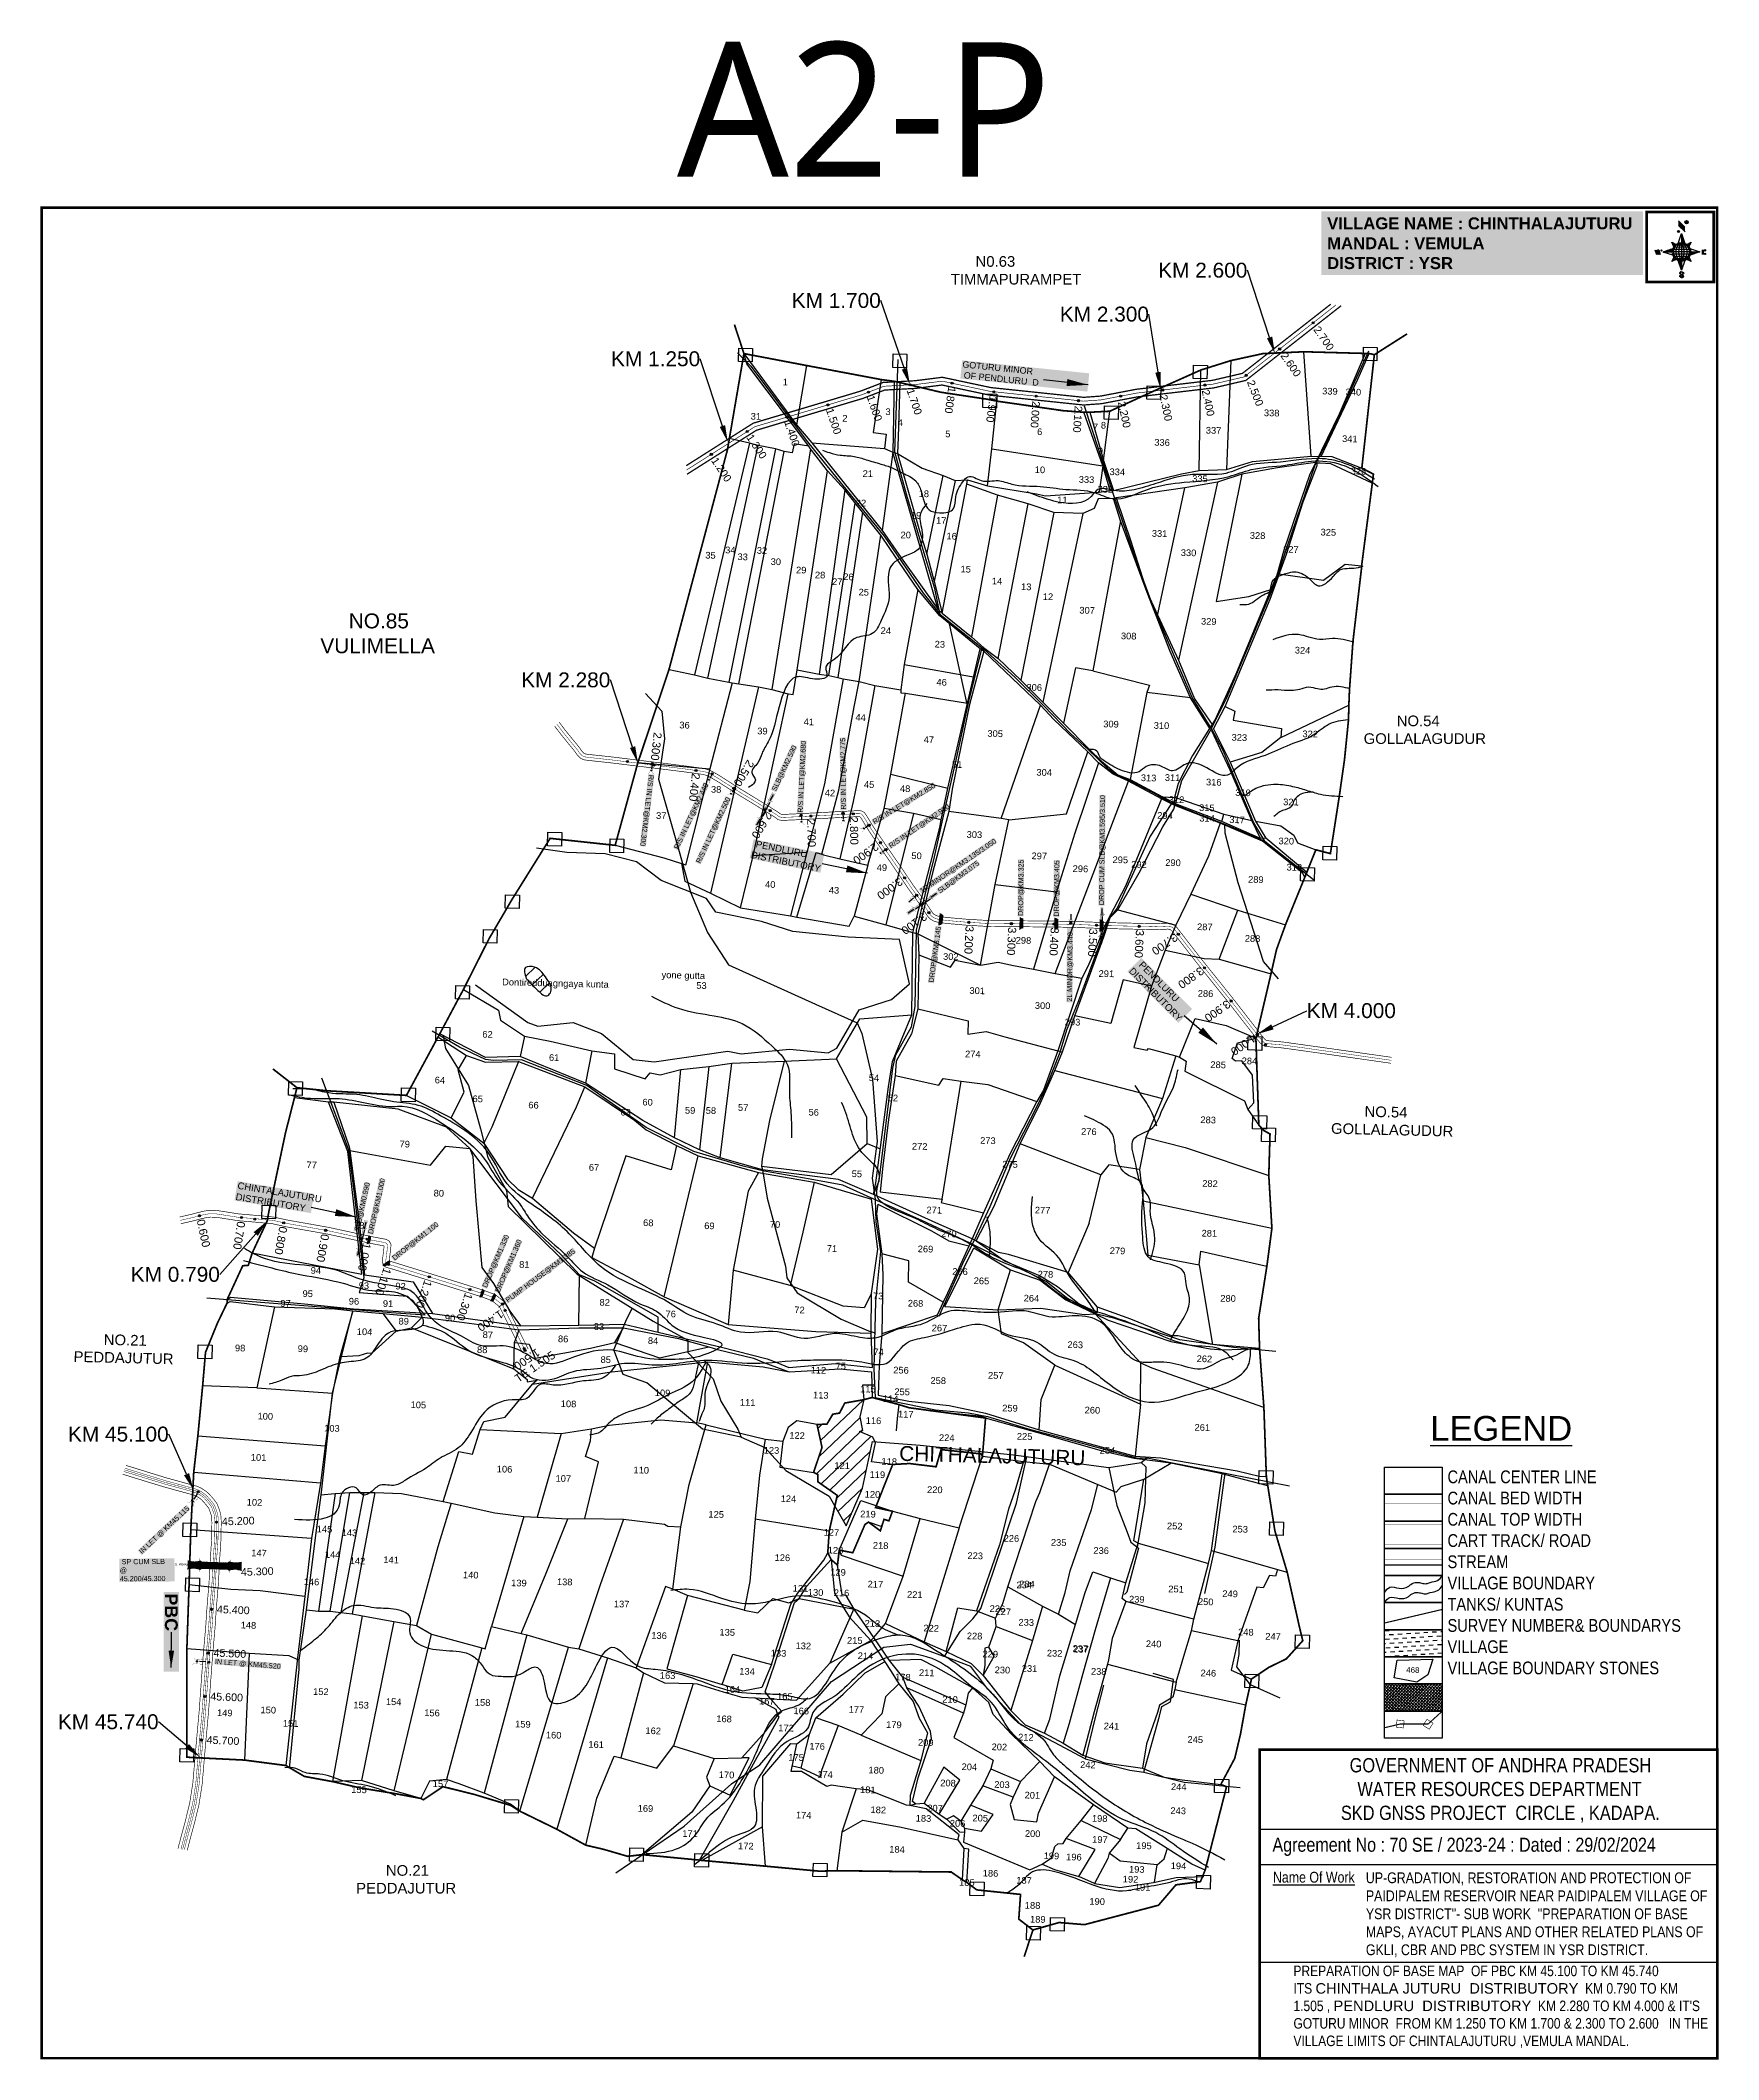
# Model space of a CAD drawing. Header units: inches. Extents: x 206993 to 226086, y 1588023 to 1599120.
# Drawn here: x 206993 to 210934, y 1594211 to 1598952 of the extents above; entities that cross this region are included whole.
import ezdxf
from ezdxf import colors
from ezdxf.entities.mleader import LeaderData, LeaderLine
from ezdxf.enums import TextEntityAlignment as Align
from ezdxf.math import Vec2, Vec3

# ---------------------------------------------------------------- set-up
doc = ezdxf.new("R2010")
doc.units = ezdxf.units.IN
doc.header["$LTSCALE"] = 15
doc.header["$MEASUREMENT"] = 0
doc.header["$PDMODE"] = 32
doc.header["$PDSIZE"] = 5
doc.linetypes.add('ACAD_ISO02W100', pattern=[15, 12, -3])
doc.linetypes.add('HIDDEN2', pattern=[0.1875, 0.125, -0.0625])
for name, color, linetype in [('AQUADUCT', 1, 'Continuous'), ('bord', 1, 'Continuous'), ('BOUNDRY STONES', 240, 'Continuous'), ('CADAS', 1, 'Continuous'), ('CANAL1', 7, 'Continuous'), ('CSMark', 72, 'Continuous'), ('FRAME 025', 7, 'Continuous'), ('HILLS', 3, 'Continuous'), ('PAPER SIZE', 5, 'Continuous'), ('PLOT NO', 7, 'Continuous'), ('PLOTS', 7, 'Continuous'), ('PLOTS NO', 7, 'Continuous'), ('RE REMARKS', 7, 'Continuous'), ('ROADS', 1, 'Continuous'), ('STREAMS', 4, 'Continuous'), ('STRUCTURE', 5, 'Continuous'), ('TABLE', 7, 'Continuous'), ('tank', 4, 'Continuous'), ('TEXT', 1, 'Continuous'), ('text2', 7, 'Continuous'), ('TITLEBLOCK', 7, 'Continuous'), ('VILLAGE', 7, 'Continuous'), ('VILLAGE BOUNDRY', 5, 'Continuous'), ('VILLAGE STONES', 240, 'Continuous')]:
    doc.layers.add(name, color=color, linetype=linetype)
doc.styles.add('A', font='arial.ttf')
doc.styles.add('ARIALN', font='ARIALN.TTF')
doc.styles.add('FONT1', font='Arial')
doc.styles.get("Standard").update_dxf_attribs({"font": 'arial.ttf'})
doc.styles.add('TMS', font='trebuc.ttf')
doc.linetypes.add('DOTS', pattern='A,1e-06,-3,["●",Standard,S=3,R=0,X=-1.25,Y=-1.25],-3', length=6.000001)
doc.dimstyles.get("Standard").update_dxf_attribs({"dimtxt": 0.18, "dimasz": 0.18, "dimexe": 0.18, "dimexo": 0.0625, "dimgap": 0.09, "dimtad": 0, "dimtih": 1, "dimtoh": 1, "dimdec": 4, "dimzin": 0, "dimdsep": 46, "dimtxsty": 'Standard', "dimcen": 0.09, "dimadec": 0, "dimazin": 0, "dimtfac": 1, "dimtdec": 4, "dimtofl": 0, "dimtmove": 0, "dimatfit": 3, "dimfxl": 1, "dimtolj": 1, "dimtzin": 0, "dimarcsym": 0})
pattern_1 = [(43.597653, (115565.613, 1525623.7), (-17.129598, 17.9893257), [])]
pattern_2 = [(267.297113149, (-8720374.938, 50637915.138), (10.5367255337, -0.497431438), [])]
pattern_3 = [(357.297113149, (-8720374.938, 50637915.138), (0.497431438, 10.5367255337), [])]

msp = doc.modelspace()

# ---------------------------------------------------------------- texts
at = {"layer": 'CADAS', "color": 2, "style": 'TMS'}
msp.add_text('A2-P', height=315.69, dxfattribs=at).set_placement((208488.2, 1598632.1))
at = {"layer": 'CSMark', "color": 1, "linetype": 'Continuous', "style": 'FONT1'}
for s, rotation, p in [('2.700', 304.9101, (210025.2, 1598226.7)), ('2.600', 304.9101, (209947.9, 1598165.2)), ('1.700', 288.7326, (209055.8, 1598074)), ('1.800', 262.1737, (209125.7, 1598076.2)), ('2.400', 282.0243, (209742.2, 1598070.2)), ('2.500', 291.4834, (209857.7, 1598094.7)), ('1.500', 288.7326, (208866.4, 1598028.1)), ('1.600', 288.7326, (208962.3, 1598058.9)), ('1.900', 262.1737, (209222.9, 1598055.2)), ('2.000', 266.0841, (209327.4, 1598042.3)), ('2.100', 266.0841, (209427, 1598031.2)), ('2.200', 282.0243, (209545.4, 1598042.7)), ('2.300', 282.0243, (209643.1, 1598058.7)), ('1.400', 288.7326, (208768.4, 1598000)), ('1.300', 303.7233, (208693, 1597972.4)), ('1.200', 303.7233, (208610.2, 1597918.2))]:
    msp.add_text(s, height=18, rotation=rotation, dxfattribs=at).set_placement(p, align=Align.MIDDLE_RIGHT)
at = {"layer": 'CSMark', "color": 1}
for s, height, rotation, p in [('2.300', 19, 263.829, (208443.2, 1597327.2)), ('2.400', 19, 263.829, (208532.9, 1597231.4)), ('2.500', 19, 239.1418, (208662.4, 1597259.9)), ('2.600', 19, 239.1418, (208704.5, 1597137.3)), ('2.700', 19, 271.3051, (208803.4, 1597124.2)), ('2.800', 19, 271.3051, (208903.3, 1597129.5)), ('2.900', 19, 216.0439, (208958.6, 1597062.3)), ('3.000', 19, 216.0439, (209015.1, 1596979.8)), ('3.100', 19, 216.0439, (209072.2, 1596897.7)), ('3.200', 19, 267.1387, (209175.6, 1596873.1)), ('3.300', 19, 267.1387, (209275.5, 1596870)), ('3.400', 19, 267.1387, (209375.5, 1596869.1)), ('3.500', 19, 267.1387, (209466, 1596866.7)), ('3.600', 19, 267.1387, (209575.5, 1596863.8)), ('3.700', 19, 215.1823, (209660.6, 1596848.7)), ('3.800', 19, 215.1823, (209722.3, 1596770)), ('3.900', 19, 215.1823, (209784.7, 1596691.9)), ('4.000', 19, 215.1823, (209846.1, 1596613)), ('0.600', 19, 282.1077, (207369.5, 1596183.5)), ('0.700', 19, 261.3547, (207465.1, 1596178.7)), ('0.800', 19, 259.7333, (207564, 1596166.5)), ('0.900', 19, 259.7333, (207662.4, 1596148.8)), ('1.000', 19, 259.7333, (207760.2, 1596128)), ('1.100', 19, 251.6202, (207808.8, 1596068.9)), ('1.200', 19, 251.6202, (207904.4, 1596039.6)), ('1.300', 19, 251.6202, (207999.9, 1596009.9)), ('1.400', 19, 214.1164, (208077.5, 1595964.1)), ('TE 1.505', 19, 34.1164, (208110.1, 1595807.6)), ('1.500', 19, 214.1164, (208163.3, 1595873.6)), ('45.200', 18, 1.9269, (207419.5, 1595474)), ('45.300', 18, 1.9269, (207464.1, 1595355.4)), ('45.400', 18, 357.6457, (207407.9, 1595268.3)), ('45.500', 18, 357.6457, (207399.8, 1595166)), ('45.600', 18, 357.6457, (207392.3, 1595063.7)), ('45.700', 18, 357.6457, (207383.7, 1594961.5))]:
    msp.add_text(s, height=height, rotation=rotation, dxfattribs=at).set_placement(p, align=Align.MIDDLE_LEFT)
at = {"layer": 'PLOT NO'}
msp.add_text('468', height=13.31, rotation=358.6877, dxfattribs=at).set_placement((210216.2, 1595125.6), align=Align.MIDDLE_CENTER)
at = {"layer": 'PLOTS NO'}
for s, height, p in [('1', 15.6, (208742.7, 1598150)), ('339', 15.65, (210021.5, 1598128.4)), ('340', 15.65, (210076.6, 1598126.4)), ('3', 15.6, (208983.8, 1598080.2)), ('338', 15.65, (209884.7, 1598077.3)), ('31', 15.65, (208673.5, 1598069.4)), ('2', 15.6, (208882.5, 1598064.9)), ('4', 15.6, (209012.7, 1598054.9)), ('6', 15.6, (209340, 1598033.2)), ('7', 15.6, (209470.9, 1598044.5)), ('8', 15.6, (209489.7, 1598048.5)), ('337', 15.65, (209748.3, 1598036.4)), ('5', 15.6, (209124.2, 1598028.1)), ('9', 15.6, (209482.6, 1597988.1)), ('336', 15.65, (209627.3, 1598008.1)), ('341', 15.65, (210068.3, 1598016.5)), ('21', 15.65, (208936.4, 1597934.8)), ('10', 15.65, (209340.6, 1597943.9)), ('334', 15.65, (209522.2, 1597938.9)), ('326', 15.65, (210088.5, 1597940.6)), ('18', 15.65, (209067.9, 1597887.6)), ('333', 15.65, (209449.9, 1597920.9)), ('332', 15.65, (209494, 1597898.1)), ('335', 15.65, (209716.2, 1597923)), ('22', 15.65, (208920.4, 1597865.9)), ('11', 15.65, (209393.2, 1597872.9)), ('19', 15.65, (209049.6, 1597836.8)), ('17', 15.65, (209108.8, 1597824.9)), ('331', 15.65, (209621.5, 1597794.1)), ('325', 15.65, (210017.8, 1597797.2)), ('34', 15.65, (208613.5, 1597755.4)), ('32', 15.65, (208687.8, 1597754.3)), ('20', 15.65, (209025.4, 1597790.7)), ('16', 15.65, (209133.2, 1597788)), ('330', 15.65, (209689.5, 1597749)), ('328', 15.65, (209851.6, 1597789.4)), ('327', 15.65, (209929.8, 1597756.9)), ('35', 15.65, (208566.9, 1597743.1)), ('33', 15.65, (208642.5, 1597739.5)), ('30', 15.65, (208720.4, 1597728)), ('29', 15.65, (208780, 1597708.4)), ('28', 15.65, (208824.3, 1597696.8)), ('15', 15.65, (209166.2, 1597710.5)), ('27', 15.65, (208864.6, 1597681)), ('26', 15.65, (208890.8, 1597692.5)), ('25', 15.65, (208926.8, 1597656.4)), ('14', 15.65, (209239.8, 1597682.3)), ('13', 15.65, (209308.3, 1597669.1)), ('12', 15.65, (209359.5, 1597645.8)), ('307', 15.65, (209451.4, 1597613.8)), ('24', 15.65, (208978.6, 1597566)), ('329', 15.65, (209737, 1597587.8)), ('23', 15.65, (209105.5, 1597534.2)), ('308', 15.65, (209548.9, 1597553.5)), ('324', 15.65, (209957.2, 1597520)), ('46', 15.65, (209109.7, 1597445)), ('306', 15.65, (209327.1, 1597432.8)), ('36', 15.65, (208505.9, 1597344.2)), ('39', 15.65, (208688.9, 1597330.3)), ('41', 15.65, (208797.9, 1597352)), ('44', 15.65, (208919.5, 1597362.3)), ('305', 15.65, (209235.4, 1597324.3)), ('309', 15.65, (209507.4, 1597346.7)), ('310', 15.65, (209625.9, 1597343.2)), ('322', 15.65, (209975.2, 1597323.5)), ('47', 15.65, (209079.7, 1597310)), ('323', 15.65, (209808.8, 1597315.3)), ('51', 15.65, (209146.2, 1597251.9)), ('304', 15.65, (209350.5, 1597233.2)), ('38', 15.65, (208580.2, 1597193.3)), ('42', 15.65, (208847.4, 1597184.9)), ('45', 15.65, (208939.4, 1597204.8)), ('48', 15.65, (209024, 1597195)), ('313', 15.65, (209595.7, 1597220.3)), ('311', 15.65, (209652, 1597220.9)), ('316', 15.65, (209748.7, 1597210.3)), ('319', 15.65, (209817.4, 1597185.6)), ('37', 15.65, (208451.3, 1597131.7)), ('294', 15.65, (209634.1, 1597132)), ('312', 15.65, (209661.2, 1597169.3)), ('315', 15.65, (209732.4, 1597150.2)), ('321', 15.65, (209929.9, 1597163.7)), ('303', 15.65, (209186.6, 1597087.2)), ('314', 15.65, (209733, 1597125.5)), ('317', 15.65, (209803.4, 1597121.9)), ('50', 15.65, (209050.8, 1597037.5)), ('297', 15.65, (209339, 1597037)), ('320', 15.65, (209919, 1597072)), ('49', 15.65, (208969.4, 1597009.7)), ('296', 15.65, (209435.6, 1597007)), ('295', 15.65, (209529.3, 1597028)), ('292', 15.65, (209573.1, 1597017.1)), ('290', 15.65, (209653, 1597021.3)), ('318', 15.65, (209937.9, 1597010.4)), ('40', 15.65, (208707.2, 1596970)), ('43', 15.65, (208856.9, 1596956.6)), ('289', 15.65, (209847.5, 1596981.7)), ('287', 15.65, (209727.7, 1596870.4)), ('288', 15.65, (209839.8, 1596843.1)), ('302', 15.65, (209131.3, 1596800.7)), ('298', 15.65, (209301.9, 1596838.8)), ('yone gutta', 15.65, (208503.1, 1596756.9)), ('291', 15.65, (209496.5, 1596760.6)), ('Dontiredduagngaya kunta', 15.647, (208202.8, 1596738.3)), ('53', 15.65, (208545.8, 1596732.8)), ('301', 15.65, (209193.3, 1596720.6)), ('286', 15.65, (209729.4, 1596714)), ('300', 15.65, (209346.8, 1596685.6)), ('62', 15.65, (208043.4, 1596618.1)), ('293', 15.65, (209417.2, 1596647)), ('61', 15.65, (208199.8, 1596563.6)), ('274', 15.65, (209182.9, 1596571.8)), ('54', 15.65, (208950.8, 1596516.1)), ('285', 15.65, (209759, 1596546.7)), ('284', 15.65, (209832.5, 1596555.6)), ('64', 15.65, (207931.6, 1596510.6)), ('65', 15.65, (208020.3, 1596466.7)), ('52', 15.65, (208995.2, 1596468.9)), ('66', 15.65, (208151.3, 1596451.9)), ('63', 15.65, (208367.5, 1596435.3)), ('60', 15.65, (208419.2, 1596458.8)), ('59', 15.65, (208519.1, 1596439.5)), ('58', 15.65, (208567.9, 1596439.2)), ('57', 15.65, (208643.6, 1596446.2)), ('56', 15.65, (208809.4, 1596435.1)), ('283', 15.65, (209735.6, 1596417.2)), ('276', 15.65, (209455.4, 1596389.8)), ('79', 15.65, (207849, 1596360.5)), ('272', 15.65, (209058.1, 1596355.1)), ('273', 15.65, (209218.3, 1596368.6)), ('77', 15.65, (207630.5, 1596311.6)), ('67', 15.65, (208293.4, 1596305.6)), ('55', 15.65, (208910.6, 1596290.6)), ('275', 15.65, (209270.4, 1596312.9)), ('80', 15.65, (207929, 1596245.1)), ('282', 15.65, (209739.9, 1596267.7)), ('271', 15.65, (209092.4, 1596205.5)), ('277', 15.65, (209346.8, 1596205.1)), ('78', 15.65, (207742.2, 1596169.6)), ('68', 15.65, (208420.8, 1596175.6)), ('69', 15.65, (208564.4, 1596168.5)), ('70', 15.65, (208718.5, 1596171.7)), ('270', 15.65, (209126.6, 1596149.5)), ('281', 15.65, (209738.3, 1596150.9)), ('71', 15.65, (208852.1, 1596115.2)), ('269', 15.65, (209071.8, 1596114.1)), ('279', 15.65, (209522.7, 1596109.9)), ('94', 15.65, (207640.2, 1596063.6)), ('81', 15.65, (208129.8, 1596077.6)), ('266', 15.65, (209152.9, 1596061.1)), ('265', 15.65, (209203.2, 1596039.3)), ('278', 15.65, (209353.5, 1596054.7)), ('95', 15.65, (207621.1, 1596009.1)), ('96', 15.65, (207729.7, 1595991.3)), ('93', 15.65, (207753, 1596028)), ('92', 15.65, (207839.1, 1596026.8)), ('73', 15.65, (208960.6, 1596003.9)), ('264', 15.65, (209320.6, 1595998.4)), ('280', 15.65, (209782.3, 1595998)), ('97', 15.65, (207568.9, 1595986.4)), ('91', 15.65, (207809.7, 1595985.8)), ('89', 15.65, (207846.5, 1595944.4)), ('90', 15.65, (207955.4, 1595952.1)), ('82', 15.65, (208318.5, 1595988.7)), ('76', 15.65, (208473.6, 1595961.6)), ('72', 15.65, (208776, 1595971.1)), ('268', 15.65, (209048.4, 1595986.5)), ('104', 15.65, (207754.6, 1595919.7)), ('87', 15.65, (208044.1, 1595912.6)), ('86', 15.65, (208220.9, 1595902.9)), ('83', 15.65, (208305.1, 1595931.9)), ('84', 15.65, (208432.1, 1595898.6)), ('267', 15.65, (209104.7, 1595928.4)), ('98', 15.65, (207462.4, 1595881.6)), ('99', 15.65, (207609.8, 1595879.8)), ('88', 15.65, (208030.8, 1595877.5)), ('85', 15.65, (208320.9, 1595854.3)), ('74', 15.65, (208961.7, 1595872.5)), ('263', 15.65, (209423.5, 1595889.3)), ('262', 15.65, (209726.8, 1595856.2)), ('112', 15.65, (208820.3, 1595829.5)), ('75', 15.65, (208872.9, 1595839.2)), ('256', 15.65, (209014.3, 1595829.6)), ('258', 15.65, (209101.7, 1595805)), ('257', 15.65, (209236.9, 1595817.3)), ('109', 15.65, (208454.4, 1595776.2)), ('111', 15.65, (208654.1, 1595753.7)), ('113', 15.65, (208825.9, 1595770.8)), ('115', 15.65, (208936.4, 1595785)), ('114', 15.65, (208990, 1595762.4)), ('255', 15.65, (209016.9, 1595778.7)), ('100', 15.65, (207521.5, 1595721.3)), ('105', 15.65, (207880.9, 1595748)), ('108', 15.65, (208233.6, 1595750.5)), ('116', 15.65, (208949.7, 1595711)), ('117', 15.65, (209025.5, 1595726)), ('259', 15.65, (209270.2, 1595740.3)), ('260', 15.65, (209463.7, 1595735.6)), ('103', 15.65, (207678, 1595693.1)), ('122', 15.65, (208770.3, 1595676.1)), ('224', 15.65, (209121.7, 1595670.8)), ('225', 15.65, (209304.6, 1595674)), ('261', 15.65, (209721.8, 1595695)), ('101', 15.65, (207505.8, 1595624.5)), ('123', 15.65, (208710.1, 1595641.3)), ('118', 15.65, (208986.6, 1595615)), ('254', 15.65, (209499.2, 1595641.2)), ('106', 15.65, (208083.3, 1595597.1)), ('107', 15.65, (208221.3, 1595575.1)), ('110', 15.65, (208404.3, 1595594.8)), ('121', 15.65, (208876.1, 1595605.3)), ('119', 15.65, (208958.8, 1595584.2)), ('102', 15.65, (207496.1, 1595519.2)), ('124', 15.65, (208749.9, 1595527.6)), ('120', 15.65, (208947.3, 1595537.9)), ('220', 15.65, (209093.7, 1595548.8)), ('125', 15.65, (208580.3, 1595491)), ('219', 15.65, (208936.7, 1595491.6)), ('145', 15.65, (207660.6, 1595456.3)), ('143', 15.65, (207719, 1595447.8)), ('127', 15.65, (208850.9, 1595448.5)), ('226', 15.65, (209273.5, 1595434.6)), ('235', 15.65, (209384.5, 1595424.9)), ('252', 15.65, (209657.1, 1595463.5)), ('253', 15.65, (209810.8, 1595456.2)), ('147', 15.65, (207506.8, 1595400.1)), ('144', 15.65, (207679.6, 1595396.4)), ('142', 15.65, (207737.8, 1595381.6)), ('141', 15.65, (207816.9, 1595384.1)), ('126', 15.65, (208735.8, 1595389.2)), ('128', 15.65, (208860.5, 1595406.6)), ('218', 15.65, (208966.4, 1595417.9)), ('223', 15.65, (209188.6, 1595393.8)), ('236', 15.65, (209484.3, 1595405.9)), ('146', 15.65, (207630, 1595332.5)), ('140', 15.65, (208003.9, 1595348.5)), ('139', 15.65, (208117.1, 1595329.8)), ('138', 15.65, (208224.6, 1595332.4)), ('129', 15.65, (208866.4, 1595355)), ('217', 15.65, (208954.1, 1595326.8)), ('234', 15.65, (209310, 1595327.1)), ('137', 15.65, (208358.3, 1595280.4)), ('131', 15.65, (208778.4, 1595317.2)), ('130', 15.65, (208813.7, 1595307.5)), ('216', 15.65, (208874.6, 1595306.5)), ('221', 15.65, (209046.7, 1595302.6)), ('234', 15.65, (209303.6, 1595325)), ('239', 15.65, (209567.9, 1595291.5)), ('251', 15.65, (209660.2, 1595315.5)), ('250', 15.65, (209729.8, 1595285.7)), ('249', 15.65, (209787.1, 1595304.5)), ('213', 15.65, (208947.1, 1595234.7)), ('226', 15.65, (209240.6, 1595269.4)), ('227', 15.65, (209254.5, 1595262.4)), ('233', 15.65, (209308.4, 1595237.3)), ('148', 15.65, (207481.9, 1595230.5)), ('136', 15.65, (208446.2, 1595206.3)), ('135', 15.65, (208606.2, 1595214)), ('215', 15.65, (208905.7, 1595194.8)), ('222', 15.65, (209085.2, 1595223.6)), ('228', 15.65, (209187.1, 1595205.3)), ('240', 15.65, (209607.5, 1595186.7)), ('248', 15.65, (209824.1, 1595214.4)), ('247', 15.65, (209888, 1595204.3)), ('133', 15.65, (208726.7, 1595164.9)), ('132', 15.65, (208784.9, 1595182.1)), ('214', 15.65, (208930.9, 1595158.6)), ('229', 15.65, (209224, 1595162.9)), ('232', 15.65, (209375, 1595164.7)), ('237', 15.65, (209435.3, 1595175.6)), ('237', 15.65, (209436.8, 1595174.1)), ('163', 15.65, (208466.2, 1595112.4)), ('134', 15.65, (208652.8, 1595122.3)), ('178', 15.65, (209018.7, 1595108.7)), ('211', 15.65, (209074.8, 1595119)), ('230', 15.65, (209252.4, 1595125.5)), ('231', 15.65, (209316.1, 1595128.9)), ('238', 15.65, (209478.6, 1595122)), ('246', 15.65, (209736, 1595118.2)), ('152', 15.65, (207652.1, 1595074.6)), ('153', 15.65, (207746.4, 1595043)), ('154', 15.65, (207822.9, 1595050.9)), ('158', 15.65, (208031.8, 1595049.3)), ('164', 15.65, (208618.4, 1595079.9)), ('167', 15.65, (208699.2, 1595052)), ('165', 15.65, (208741.5, 1595063.4)), ('210', 15.65, (209129.5, 1595056.5)), ('149', 15.65, (207426.4, 1595024.9)), ('150', 15.65, (207528.5, 1595031.5)), ('151', 15.65, (207581, 1595000.1)), ('156', 15.65, (207913, 1595024.7)), ('159', 15.65, (208126.4, 1594998.2)), ('168', 15.65, (208598.8, 1595010.7)), ('166', 15.65, (208780, 1595029.3)), ('177', 15.65, (208909.5, 1595032.6)), ('179', 15.65, (208997.7, 1594997)), ('241', 15.65, (209508.6, 1594993.7)), ('160', 15.65, (208198.6, 1594972.5)), ('161', 15.65, (208298.4, 1594950.5)), ('162', 15.65, (208432.4, 1594982.7)), ('172', 15.65, (208744.3, 1594989.2)), ('209', 15.65, (209072.5, 1594955.4)), ('212', 15.65, (209307.5, 1594967.5)), ('245', 15.65, (209705.3, 1594962)), ('175', 15.65, (208767.8, 1594920.1)), ('176', 15.65, (208817.3, 1594946.3)), ('202', 15.65, (209245.2, 1594944.7)), ('242', 15.65, (209453.2, 1594902.8)), ('157', 15.65, (207933, 1594858.3)), ('170', 15.65, (208604.7, 1594879.3)), ('174', 15.65, (208835.9, 1594880.3)), ('180', 15.65, (208956.1, 1594890.1)), ('208', 15.65, (209124.7, 1594860)), ('204', 15.65, (209174.8, 1594897.9)), ('203', 15.65, (209251.4, 1594856.3)), ('155', 15.65, (207741.5, 1594844.4)), ('181', 15.65, (208936.4, 1594844.1)), ('201', 15.65, (209322.7, 1594831.3)), ('244', 15.65, (209666.5, 1594851.1)), ('169', 15.65, (208414.2, 1594800.4)), ('174', 15.65, (208785.8, 1594784.5)), ('182', 15.65, (208960.9, 1594796.9)), ('183', 15.65, (209067.1, 1594777.1)), ('207', 15.65, (209094.2, 1594801)), ('206', 15.65, (209147.2, 1594765.3)), ('205', 15.65, (209200.3, 1594777.6)), ('198', 15.65, (209480.9, 1594776.8)), ('243', 15.65, (209665.2, 1594795)), ('171', 15.65, (208518.8, 1594741.2)), ('172', 15.65, (208650, 1594712.1)), ('200', 15.65, (209323.4, 1594741.2)), ('197', 15.65, (209481.4, 1594727.4)), ('195', 15.65, (209584.7, 1594712.8)), ('184', 15.65, (209005, 1594704.3)), ('199', 15.65, (209367.5, 1594689)), ('196', 15.65, (209420.3, 1594686.2)), ('194', 15.65, (209665.9, 1594665.5)), ('185', 15.65, (209169, 1594626.5)), ('186', 15.65, (209224.5, 1594648.1)), ('187', 15.65, (209303.3, 1594631.5)), ('192', 15.65, (209553.3, 1594634.1)), ('193', 15.65, (209568, 1594657.3)), ('191', 15.65, (209581.7, 1594615.2)), ('188', 15.65, (209323.3, 1594572.7)), ('190', 15.65, (209474.9, 1594581.9)), ('189', 15.65, (209335.5, 1594540))]:
    msp.add_text(s, height=height, rotation=358.5977, dxfattribs=at).set_placement(p, align=Align.MIDDLE_CENTER)
at = {"layer": 'PLOTS NO', "color": 1}
msp.add_text('CHITHALAJUTURU', height=35, rotation=358.5977, dxfattribs=at).set_placement((209228.7, 1595628.9), align=Align.MIDDLE_CENTER)
at = {"layer": 'STRUCTURE', "color": 5, "attachment_point": 1, "bg_fill": 1, "box_fill_scale": 1.1, "bg_fill_color": 7, "bg_fill_true_color": 16777215, "bg_fill_transparency": 0}
for s, insert, char_height, width, rotation in [('{\\f@Arial Unicode MS|b0|i0|c0|p34;\\C1;GOTURU MINOR \\P OF PENDLURU  D\\Ftxt|c0; }', (209159.3, 1598199.3), 15, 296.897, 354.1414), ('SLB@KM2.590', (208710, 1597193.3), 12, 115.119, 65.039), ('R/S IN LET@KM2.680', (208771.3, 1597139.1), 12, 168.243, 87.2584), ('R/S IN LET@KM2.775', (208873.2, 1597145.7), 12, 168.243, 90.6523), ('R/S IN LET@KM2.300', (208434.1, 1597226.9), 12, 168.243, 263.0758), ('R/S IN LET@KM2.440', (208480.4, 1597056.6), 12, 168.243, 65.039), ('R/S IN LET@KM2.850', (208945.9, 1597121.3), 12, 168.243, 31.4138), ('R/S IN LET@KM2.500', (208532.2, 1597023.6), 12, 168.243, 65.039), ('R/S IN LET@KM2.920', (208983.7, 1597064.6), 12, 168.243, 34.3288), ('DROP CUM SLB@KM3.595/3.510', (209479, 1596921.7), 12, 257.653, 89.4547), ('{\\C1; PENDLURU \\PDISTRIBUTORY}', (208669.3, 1597074.6), 16, 166.392, 348.4208), ('1R MINOR@KM3.135/3.050', (209057, 1596958.9), 12, 212.003, 34.3288), ('SLB@KM3.075', (209098.9, 1596958.6), 12, 115.25, 36.2531), ('DROP@KM3.325', (209289, 1596896.3), 12, 131.997, 89.4547), ('DROP@KM3.405', (209372.9, 1596894.6), 12, 131.997, 89.4547), ('DROP@KM3.145', (209078.9, 1596740.9), 12, 131.997, 82.3743), ('2L MINOR@KM3.440', (209403.8, 1596694.9), 12, 172.026, 89.4547), ('{\\C1; PENDLURU \\PDISTRIBUTORY}', (209578.5, 1596795.6), 16, 166.392, 314.7328), ('{\\C1;CHINTALAJUTURU DISTRIBUTORY}', (207457.9, 1596271.5), 16, 178.835, 350.5538), ('SLB@KM0.990', (207730.1, 1596157.6), 12.096, 116.04, 77.4553), ('DROP@KM1.000', (207762.2, 1596151), 12.096, 130.421, 77.4553), ('DROP@KM1.100', (207817.8, 1596096), 12.096, 130.421, 38.4444), ('DROP@KM1.330', (208030.3, 1596026.8), 12.096, 130.421, 66.5889), ('DROP@KM1.360', (208060.3, 1596015.6), 12.096, 130.421, 66.5889), ('PUMP HOUSE@KM1.385', (208083.9, 1595997.4), 12.096, 198.773, 36.6337), ('IN LET @ KM45.115', (207223.5, 1595405.9, 38.4), 12, 154.368, 43.2508), (' SP CUM SLB @ 45.200/45.300', (207179.6, 1595385.7, 32.4), 12, 127.389, 0.3907), ('IN LET @ KM45.520', (207403.8, 1595151.8), 12, 154.237, 355.5571)]:
    msp.add_mtext(s, dxfattribs=dict(at, insert=insert, char_height=char_height, width=width, rotation=rotation))
at = {"layer": 'TABLE', "extrusion": (0.000201441, 0.004807, 0.999988), "style": 'A'}
msp.add_text('%%ULEGEND', height=58.01, rotation=359.9999, dxfattribs=at).set_placement((210423.8, 1595674.3, 7712.6), align=Align.MIDDLE)
at = {"layer": 'TEXT', "attachment_point": 1}
for s, insert, char_height, width in [('      N0.63 TIMMAPURAMPET ', (209131.1, 1598445.6), 25, 343.339), ('\\pi90.59806;NO.85\\P\\pi23.96436;VULIMELLA', (207626.8, 1597606.5), 35, 316.827), ('         NO.54\\P GOLLALAGUDUR', (210091, 1597366.8), 25, 323.38), ('\\pi67.21972;NO.21 \\P\\pi-2.67284;PEDDAJUTUR ', (207737.5, 1594667.3), 25, 226.305)]:
    msp.add_mtext(s, dxfattribs=dict(at, insert=insert, char_height=char_height, width=width))
at = {"layer": 'TEXT', "char_height": 25, "attachment_point": 1, "rotation": 358.5977}
for s, insert, width in [('         NO.54\\P GOLLALAGUDUR', (210015.7, 1596451.8), 306.682), ('\\pi67.21972;NO.21 \\P\\pi-2.67284;PEDDAJUTUR ', (207075.3, 1595915.7), 226.305)]:
    msp.add_mtext(s, dxfattribs=dict(at, insert=insert, width=width))
at = {"layer": 'text2', "insert": (210015, 1598536.6), "char_height": 28, "width": 727.406, "attachment_point": 1, "bg_fill": 1, "box_fill_scale": 1.5, "bg_fill_color": 253, "bg_fill_transparency": 0}
msp.add_mtext('{\\fArial|b1|i0|c0|p34;\\C1;VILLAGE NAME :\\C5; CHINTHALAJUTURU\\P\\C1;MANDAL : \\C5;VEMULA  \\P\\C1;DISTRICT : \\C5;YSR}', dxfattribs=at)
at = {"layer": 'TITLEBLOCK', "extrusion": (0.000201441, 0.004807, 0.999988), "style": 'ARIALN'}
msp.add_text('%%UName Of Work', height=25.347, rotation=359.9999, dxfattribs=at).set_placement((209887.7, 1594607.6, 7713.6))
at = {"layer": 'TITLEBLOCK', "extrusion": (0.000201441, 0.004807, 0.999988), "attachment_point": 1, "text_direction": (1, -1e-06, -0.000201), "style": 'ARIALN'}
for s, insert, char_height, width in [('CANAL CENTER LINE \\PCANAL BED WIDTH {\\H1.52882x; }\\PCANAL TOP WIDTH {\\H1.35255x; }\\PCART TRACK/ ROAD{\\H1.4113x; }\\PSTREAM {\\H1.39172x; }\\PVILLAGE BOUNDARY{\\H1.39825x; }\\PTANKS/ KUNTAS{\\H1.39607x; }\\PSURVEY NUMBER& BOUNDARYS{\\H1.3968x; }\\PVILLAGE{\\H1.39655x; }\\PVILLAGE BOUNDARY STONES{\\H1.39664x; }', (210297.6, 1595594), 29.908, 627.049), ('\\pi43.85766;GOVERNMENT OF ANDHRA PRADESH  \\P\\pi62.09279;WATER RESOURCES DEPARTMENT      \\P\\pi23.35885;SKD GNSS PROJECT  CIRCLE , KADAPA.', (210023.9, 1594918.6, 4), 33.521, 790.597), ('Agreement No : 70 SE / 2023-24 : Dated : 29/02/2024', (209886.5, 1594731.7, 3.1), 32.952, 1063.637), ('UP-GRADATION, RESTORATION AND PROTECTION OF PAIDIPALEM RESERVOIR NEAR PAIDIPALEM VILLAGE OF YSR DISTRICT"- SUB WORK  "PREPARATION OF BASE MAPS, AYACUT PLANS AND OTHER RELATED PLANS OF GKLI, CBR AND PBC SYSTEM IN YSR DISTRICT.', (210105.9, 1594650.2, 3.8), 25.3474, 818.182), ("PREPARATION OF BASE MAP  OF {\\C1;PBC} KM {\\C1;45.100} TO KM {\\C1;45.740} {\\C1;\\P}ITS {\\fArial|b0|i0|c0|p34;\\C1;CHINTHALA JUTURU  DISTRIBUTORY\\fArial Narrow|b0|i0|c0|p34;  }KM {\\C1;0.790 }TO KM {\\C1;1.505 , \\fArial|b0|i0|c0|p34;PENDLURU  DISTRIBUTORY\\fArial Narrow|b0|i0|c0|p34;  }KM {\\C1;2.280 }TO KM {\\C1;4.000 & IT'S GOTURU MINOR  FROM KM 1.250 TO KM 1.700 & 2.300 TO 2.600   }IN THE VILLAGE LIMITS OF {\\C5;CHINTALAJUTURU },{\\C5;VEMULA} MANDAL.", (209935.8, 1594431.2, -3.1), 24.6305, 976.172)]:
    msp.add_mtext(s, dxfattribs=dict(at, insert=insert, char_height=char_height, width=width))

# ---------------------------------------------------------------- blocks, each defined once
blk = doc.blocks.new('DROP')
h = blk.add_hatch()
h.set_pattern_fill('ANSI31', color=1, scale=10, angle=45)
h.set_pattern_definition([(90, (-324.4107, -25.7687), (-1.25, 0), [])])
h.paths.add_polyline_path([(-9.9, -4.3), (-13.8, 4.1), (13.8, 4.1), (10.2, -4.3)])
at = {"layer": 'STRUCTURE', "color": 5, "const_width": 0.49}
blk.add_lwpolyline([(-9.9, -4.3), (-13.8, 4.1), (13.8, 4.1), (10.2, -4.3), (-9.9, -4.3)], dxfattribs=at)
at = {"layer": 'STRUCTURE', "color": 5}
blk.add_circle((0, 0), 1.33, dxfattribs=at)
blk = doc.blocks.new('*X15')
at = {"color": 0, "linetype": 'Continuous'}
for p, q in [((6321.6, 240.5), (6322.3, 241.2)), ((6321.6, 240.3), (6322.3, 241)), ((6321.6, 240.1), (6322.3, 240.8)), ((6321.6, 239.9), (6322.4, 240.7)), ((6321.6, 239.8), (6322.4, 240.6)), ((6321.6, 239.6), (6322.5, 240.5)), ((6321.6, 239.4), (6322.5, 240.3)), ((6321.6, 239.2), (6322.6, 240.2)), ((6321.7, 239.1), (6322.6, 240.1)), ((6321.8, 240.8), (6322.4, 241.4)), ((6321.8, 239), (6322.7, 240)), ((6321.8, 239), (6322.8, 239.9)), ((6321.9, 238.9), (6322.9, 239.8)), ((6322, 238.8), (6323, 239.7)), ((6322.1, 241.3), (6322.4, 241.6)), ((6322.1, 238.7), (6323.1, 239.6)), ((6322.2, 238.6), (6323.1, 239.6)), ((6322.3, 238.5), (6323.2, 239.5)), ((6322.4, 238.5), (6323.3, 239.4)), ((6322.5, 238.4), (6323.4, 239.3)), ((6322.7, 238.4), (6323.6, 239.3)), ((6322.8, 238.3), (6323.7, 239.2)), ((6322.9, 238.3), (6323.8, 239.1)), ((6323.1, 238.2), (6323.9, 239.1)), ((6323.2, 238.2), (6324, 239)), ((6323.3, 238.2), (6324.2, 239)), ((6323.5, 238.1), (6324.3, 238.9)), ((6323.7, 238.1), (6324.4, 238.9)), ((6323.8, 238.1), (6324.6, 238.8)), ((6324.1, 238.2), (6324.7, 238.8)), ((6324.3, 238.3), (6324.9, 238.8)), ((6324.6, 238.3), (6325.1, 238.8)), ((6324.8, 238.4), (6325.2, 238.8)), ((6325.1, 238.5), (6325.4, 238.8)), ((6325.4, 238.6), (6325.6, 238.8))]:
    blk.add_line(p, q, dxfattribs=at)
blk = doc.blocks.new('*X14')
at = {"color": 0, "linetype": 'Continuous'}
for p, q in [((6324.4, 240.3), (6324.5, 240.4)), ((6324.6, 240.3), (6324.8, 240.5)), ((6324.7, 240.2), (6325, 240.5)), ((6324.8, 240.2), (6325.2, 240.6)), ((6325, 240.1), (6325.5, 240.6)), ((6325.1, 240.1), (6325.6, 240.6)), ((6325.2, 240), (6325.8, 240.6)), ((6325.3, 240), (6326, 240.6)), ((6325.4, 239.9), (6326.1, 240.6)), ((6325.5, 239.8), (6326.2, 240.5)), ((6325.6, 239.8), (6326.3, 240.5)), ((6325.7, 239.7), (6326.5, 240.4)), ((6325.9, 239.6), (6326.6, 240.3)), ((6326, 239.5), (6326.7, 240.3)), ((6326, 239.4), (6326.8, 240.2)), ((6326.1, 239.3), (6327, 240.2)), ((6326.2, 239.3), (6327.1, 240.1)), ((6326.3, 239.2), (6327.1, 240)), ((6326.4, 239.1), (6327.2, 239.9)), ((6326.5, 239), (6327.3, 239.8)), ((6326.5, 238.9), (6327.4, 239.7)), ((6326.6, 238.8), (6327.5, 239.6)), ((6326.7, 238.7), (6327.5, 239.5)), ((6326.8, 238.6), (6327.6, 239.4)), ((6326.8, 238.5), (6327.7, 239.3)), ((6326.8, 236.5), (6327.4, 237)), ((6326.9, 238.3), (6327.8, 239.2)), ((6326.9, 238.2), (6327.9, 239.1)), ((6326.9, 236.8), (6327.6, 237.4)), ((6327, 238.1), (6327.8, 239)), ((6327, 237.9), (6327.8, 238.8)), ((6327, 237.8), (6327.8, 238.6)), ((6327, 237.6), (6327.8, 238.4)), ((6327, 237.4), (6327.8, 238.2)), ((6327, 237.3), (6327.8, 238)), ((6327, 237.1), (6327.8, 237.9))]:
    blk.add_line(p, q, dxfattribs=at)
blk = doc.blocks.new('H')
at = {"layer": 'bord', "extrusion": (0.000427885, 0.004792, 0.999988)}
h = blk.add_hatch(dxfattribs=at)
h.set_pattern_fill('LINE', color=8, scale=84.387686, angle=-2.7029, style=0)
h.set_pattern_definition(pattern_3)
h.paths.add_polyline_path([(-492, 786, -0.090992), (-448, 775), (-486, 912)])
h = blk.add_hatch(dxfattribs=at)
h.set_pattern_fill('LINE', color=8, scale=84.387686, angle=-92.7029, style=0)
h.set_pattern_definition(pattern_2)
h.paths.add_polyline_path([(-625, 665, -0.090992), (-615, 710), (-751, 671)])
h = blk.add_hatch(dxfattribs=at)
h.set_pattern_fill('LINE', color=8, scale=84.387686, angle=-92.7029, style=0)
h.set_pattern_definition(pattern_2)
h.paths.add_polyline_path([(-246, 647), (-372, 653, -0.090992), (-382, 609)])
h = blk.add_hatch(dxfattribs=at)
h.set_pattern_fill('LINE', color=8, scale=84.387686, angle=-2.7029, style=0)
h.set_pattern_definition(pattern_3)
h.paths.add_polyline_path([(-504, 533, -0.090992), (-549, 543), (-510, 406)])
for p, q in [((-538, 774, -1216), (-487, 906, -1216)), ((-519, 1020, -1217), (-435, 927, -1216)), ((-516, 1087, -1217), (-432, 994, -1217)), ((-487, 906, -1216), (-493, 780, -1216)), ((-487, 906, -1216), (-448, 769, -1216)), ((-865, 701, -1215), (-847, 638, -1215)), ((-847, 700, -1215), (-829, 637, -1215)), ((-829, 699, -1215), (-811, 636, -1215)), ((-829, 699, -1215), (-811, 698, -1215)), ((-811, 698, -1215), (-794, 635, -1215)), ((-752, 665, -1215), (-615, 704, -1215)), ((-752, 665, -1215), (-625, 659, -1215)), ((-619, 614, -1215), (-752, 665, -1215)), ((-639, 526, -1214), (-606, 585, -1215)), ((-639, 526, -1214), (-593, 568, -1215)), ((-627, 794, -1216), (-567, 760, -1216)), ((-627, 794, -1216), (-584, 747, -1215)), ((-599, 731, -1215), (-627, 794, -1216)), ((-421, 753, -1216), (-359, 781, -1216)), ((-371, 513, -1214), (-414, 560, -1215)), ((-359, 781, -1216), (-405, 739, -1216)), ((-399, 576, -1215), (-371, 513, -1214)), ((-359, 781, -1216), (-392, 721, -1215)), ((-246, 641, -1215), (-383, 603, -1215)), ((-379, 693, -1215), (-246, 641, -1215)), ((-373, 647, -1215), (-246, 641, -1215)), ((-213, 669, -1215), (-217, 601, -1215)), ((-197, 600, -1215), (-194, 668, -1215)), ((-577, 553, -1215), (-639, 526, -1214)), ((-511, 400, -1214), (-549, 537, -1214)), ((-460, 533, -1215), (-511, 400, -1214)), ((-505, 527, -1214), (-511, 400, -1214)), ((-371, 513, -1214), (-431, 546, -1215))]:
    blk.add_line(p, q, dxfattribs=at)
at = {"layer": 'bord', "color": 8, "linetype": 'ByBlock', "extrusion": (0.000427885, 0.004792, 0.999988)}
for p, q in [((-373, 647, -1215), (-625, 659, -1215)), ((-378, 616, -1215), (-623, 628, -1215)), ((-375, 679, -1215), (-620, 691, -1215)), ((-392, 585, -1215), (-611, 595, -1215)), ((-386, 711, -1215), (-605, 722, -1215)), ((-420, 555, -1215), (-587, 562, -1215)), ((-411, 744, -1216), (-578, 752, -1216)), ((-493, 780, -1216), (-505, 527, -1214))]:
    blk.add_line(p, q, dxfattribs=at)
at = {"layer": 'bord', "extrusion": (0.000427885, 0.004792, 0.999988), "elevation": -1212}
for points, const_width in [([(-530, 950, 1), (-520, 939, 1)], 14.8), ([(-414, 1073, 1), (-398, 1058, 1)], 22.3), ([(-776, 697, 1), (-769, 690, 1)], 8.9), ([(-180, 618, 1), (-173, 611, 1)], 9.79), ([(-178, 667, 1), (-171, 660, 1)], 9.79), ([(-525, 322, 1), (-533, 329, 1)], 11.1), ([(-490, 362, 1), (-498, 369, 1)], 11.1)]:
    blk.add_lwpolyline(points, format="xyb", close=True, dxfattribs=dict(at, const_width=const_width))
for points, const_width in [([(-522, 960), (-516, 1093)], 1.61), ([(-434, 933), (-428, 1066)], 1.61), ([(-870, 707), (-846, 706)], 0.642), ([(-829, 643), (-855, 644)], 0.642), ([(-829, 643), (-821, 678)], 0.642), ([(-811, 642), (-784, 641)], 0.642), ([(-793, 641), (-782, 694)], 0.642), ([(-177, 605), (-226, 607)], 0.706), ([(-223, 676), (-174, 673)], 0.706), ([(-195, 645), (-185, 644)], 0.706)]:
    blk.add_lwpolyline(points, dxfattribs=dict(at, const_width=const_width))
for points in [[(-537, 317), (-531, 310), (-520, 307), (-505, 307), (-494, 310), (-486, 318), (-487, 326), (-491, 333), (-494, 336), (-503, 341), (-522, 347), (-530, 352), (-534, 355), (-537, 363), (-537, 373), (-530, 381), (-520, 384), (-504, 384), (-493, 380), (-487, 373)], [(-522, 348), (-526, 354), (-528, 361), (-528, 371), (-526, 375), (-521, 381), (-515, 384)], [(-505, 307), (-499, 312), (-497, 319), (-497, 327), (-501, 335), (-509, 343)]]:
    blk.add_lwpolyline(points, dxfattribs=at)
at = {"layer": 'bord', "extrusion": (0.000427885, 0.004792, 0.999988)}
for centre, radius in [((-525, 944, -1212), 14.8), ((-406, 1065, -1212), 22.3), ((-773, 694, -1212), 8.9), ((-498, 659, -1212), 127), ((-177, 615, -1212), 9.79), ((-174, 663, -1212), 9.79), ((-529, 325, -1212), 11.1), ((-494, 365, -1212), 11.1)]:
    blk.add_circle(centre, radius, dxfattribs=at)
at = {"layer": 'bord', "color": 8, "linetype": 'ByBlock', "extrusion": (0.000427885, 0.004792, 0.999988)}
for centre, radius, start, end in [((-482, 658, -1212), 128, 94.9254, 259.6691), ((-437, 656, -1212), 141, 113.2864, 241.308), ((-316, 651, -1212), 222, 142.5892, 212.0053), ((-560, 662, -1212), 141, 293.2864, 61.308), ((-681, 668, -1212), 222, 322.5892, 32.0053), ((-515, 660, -1212), 128, 274.9254, 79.6691)]:
    blk.add_arc(centre, radius, start, end, dxfattribs=at)
at = {"layer": 'bord', "extrusion": (0.000427885, 0.004792, 0.999988)}
for points in [[(-516, 1093, -1212), (-431, 1000, -1212), (-519, 1026, -1212), (-434, 933, -1212)], [(-864, 707, -1212), (-846, 706, -1212), (-846, 644, -1212), (-829, 643, -1212)], [(-829, 705, -1212), (-811, 704, -1212), (-811, 642, -1212), (-793, 641, -1212)], [(-193, 674, -1212), (-197, 606, -1212), (-213, 675, -1212), (-216, 607, -1212)]]:
    blk.add_solid(points, dxfattribs=at)
at = {"layer": 'bord', "extrusion": (0.000427885, 0.004792, 0.999988), "xscale": 7.977342409717546, "yscale": 7.977342409717546, "zscale": 7.977342409717546, "rotation": 138.0840426661453}
for name, p in [('*X14', (38301, -31929, -1212)), ('*X15', (38314, -31951, -1212))]:
    blk.add_blockref(name, p, dxfattribs=at)
blk = doc.blocks.new('OT')
at = {"layer": 'STRUCTURE', "color": 190}
for points, const_width in [([(769751.4, 1706595.8), (769729.4, 1706595.8)], 0.5), ([(769775.2, 1706601.8), (769775.2, 1706597.8), (769769.2, 1706593.8), (769761.8, 1706593.8), (769754.4, 1706593.8), (769748.4, 1706597.8), (769748.4, 1706601.8)], 0.5), ([(769761.8, 1706593.8), (769761.8, 1706581)], 2.5), ([(769751.4, 1706579), (769729.4, 1706579)], 0.5), ([(769748.4, 1706573), (769748.4, 1706577), (769754.4, 1706581), (769761.8, 1706581), (769761.8, 1706581), (769761.8, 1706581), (769769.2, 1706581), (769775.2, 1706577), (769775.2, 1706573)], 0.5)]:
    blk.add_lwpolyline(points, dxfattribs=dict(at, const_width=const_width))
at = {"layer": 'STRUCTURE', "color": 0}
blk.add_circle((769761.8, 1706587.4), 1.87, dxfattribs=at)
blk.add_leader([(769732.6, 1706587.4), (769753.8, 1706587.4)], dimstyle='Standard', override={"dimasz": 10, "dimgap": 0.09, "dimtad": 0}, dxfattribs=at)
blk = doc.blocks.new('SP')
at = {"layer": 'STRUCTURE'}
h = blk.add_hatch(dxfattribs=at)
h.set_pattern_fill('DASH', color=256, scale=8, style=0)
edge = h.paths.add_edge_path()
edge.add_spline(control_points=[(769825.7, 1706742.1), (769825.3, 1706741.8), (769823.8, 1706740.8), (769820.9, 1706740.3), (769817, 1706739.7), (769811.4, 1706738.9), (769804, 1706739.7), (769798.4, 1706741), (769795.6, 1706741.6)], knot_values=[0, 0, 0, 0, 1.613557, 5.24513, 8.624976, 13.470124, 22.190216, 30.746377, 30.746377, 30.746377, 30.746377], degree=3, periodic=0)
edge.add_line((769795.6, 1706741.6), (769792.6, 1706739.6))
edge.add_line((769792.6, 1706739.6), (769732.6, 1706739.6))
edge.add_line((769732.6, 1706739.6), (769729.6, 1706741.6))
edge.add_spline(control_points=[(769729.6, 1706741.6), (769726.9, 1706740.9), (769721.3, 1706739.5), (769713.9, 1706738.5), (769708.3, 1706739.1), (769704.4, 1706739.6), (769701.5, 1706740), (769700, 1706741), (769699.5, 1706741.3)], knot_values=[0, 0, 0, 0, 8.556161, 17.276253, 22.121402, 25.501247, 29.13282, 30.746377, 30.746377, 30.746377, 30.746377], degree=3, periodic=0)
edge.add_line((769699.5, 1706741.3), (769699.5, 1706722.1))
edge.add_spline(control_points=[(769699.5, 1706722.1), (769700, 1706722.4), (769701.4, 1706723.4), (769704.3, 1706724), (769708.2, 1706724.5), (769713.8, 1706725.3), (769721.2, 1706724.5), (769726.8, 1706723.3), (769729.6, 1706722.6)], knot_values=[0, 0, 0, 0, 1.613557, 5.24513, 8.624976, 13.470124, 22.190216, 30.746377, 30.746377, 30.746377, 30.746377], degree=3, periodic=0)
edge.add_line((769729.6, 1706722.6), (769732.6, 1706724.6))
edge.add_line((769732.6, 1706724.6), (769792.6, 1706724.6))
edge.add_line((769792.6, 1706724.6), (769795.6, 1706722.6))
edge.add_spline(control_points=[(769795.6, 1706722.6), (769798.4, 1706723.3), (769803.9, 1706724.8), (769811.3, 1706725.8), (769817, 1706725.1), (769820.9, 1706724.7), (769823.8, 1706724.2), (769825.2, 1706723.3), (769825.7, 1706723)], knot_values=[0, 0, 0, 0, 8.556161, 17.276253, 22.121402, 25.501247, 29.13282, 30.746377, 30.746377, 30.746377, 30.746377], degree=3, periodic=0)
edge.add_line((769825.7, 1706723), (769825.7, 1706742.1))
h.paths.add_polyline_path([(769764.2, 1706732.1, -1), (769761.1, 1706732.1, -1)], flags=0)
h.paths.add_polyline_path([(769761.1, 1706732.1, 1), (769764.2, 1706732.1, 1)], flags=16)
at = {"layer": 'STRUCTURE', "const_width": 0.628}
for points in [[(769726.6, 1706747.6), (769726.6, 1706743.6), (769732.6, 1706739.6), (769792.6, 1706739.6), (769798.6, 1706743.6), (769798.6, 1706747.6)], [(769726.6, 1706716.6), (769726.6, 1706720.6), (769732.6, 1706724.6), (769792.6, 1706724.6), (769798.6, 1706720.6), (769798.6, 1706716.6)]]:
    blk.add_lwpolyline(points, dxfattribs=at)
at = {"layer": 'STRUCTURE', "color": 3}
blk.add_lwpolyline([(769732.6, 1706724.6), (769792.6, 1706724.6)], dxfattribs=at)
blk.add_lwpolyline([(769732.6, 1706724.6), (769792.6, 1706724.6)], dxfattribs=at)
at = {"layer": 'STRUCTURE', "color": 0}
blk.add_circle((769762.6, 1706732.1), 1.55, dxfattribs=at)
at = {"layer": 'STRUCTURE'}
for points in [[(769699.5, 1706741.3), (769700.9, 1706740.5), (769704.4, 1706739.6), (769707.8, 1706739.2), (769712.6, 1706738.8), (769721.3, 1706739.7), (769729.6, 1706741.6)], [(769699.5, 1706722.1), (769700.9, 1706723), (769704.4, 1706724), (769707.7, 1706724.5), (769712.5, 1706725), (769721.2, 1706724.4), (769729.6, 1706722.6)], [(769825.7, 1706742.1), (769824.3, 1706741.3), (769820.8, 1706740.3), (769817.5, 1706739.8), (769812.7, 1706739.2), (769804, 1706739.9), (769795.6, 1706741.6)], [(769825.7, 1706723), (769824.3, 1706723.8), (769820.8, 1706724.7), (769817.4, 1706725.1), (769812.6, 1706725.5), (769803.9, 1706724.6), (769795.6, 1706722.6)]]:
    blk.add_spline(points, degree=3, dxfattribs=at)
at = {"layer": 'STRUCTURE', "color": 0}
blk.add_text('STREAM', height=5, dxfattribs=at).set_placement((769684.3, 1706732.1), align=Align.MIDDLE_CENTER)
for points in [[(769727.4, 1706732.1), (769700.8, 1706732.1)], [(769824.4, 1706732.1), (769800.5, 1706732.1)]]:
    blk.add_leader(points, dimstyle='Standard', override={"dimasz": 10, "dimgap": 0.09, "dimtad": 0}, dxfattribs=at)
blk = doc.blocks.new('SLB')
at = {"layer": 'STRUCTURE'}
h = blk.add_hatch(dxfattribs=at)
h.set_pattern_fill('DOTS', color=6, scale=20, angle=320.3722, style=0)
h.set_pattern_definition([(320.372247934, (-159.4327, -72.9564), (1.2786241598, 0.5641323054), [0, -1.25])])
h.paths.add_polyline_path([(769699.5, 1706871.1), (769699.5, 1706861.1), (769729.1, 1706861.1), (769732.1, 1706863.1), (769792.1, 1706863.1), (769795.1, 1706861.1), (769824.7, 1706861.1), (769824.7, 1706871.1), (769795.1, 1706871.1), (769792.1, 1706869.1), (769732.1, 1706869.1), (769729.1, 1706871.1)])
at = {"layer": 'STRUCTURE', "color": 6, "linetype": 'ACAD_ISO02W100', "ltscale": 0.5, "const_width": 0.5}
for points in [[(769699.5, 1706871.1), (769729.1, 1706871.1)], [(769699.5, 1706861.1), (769729.1, 1706861.1)], [(769795.1, 1706871.1), (769824.7, 1706871.1)], [(769795.1, 1706861.1), (769824.7, 1706861.1)]]:
    blk.add_lwpolyline(points, dxfattribs=at)
at = {"layer": 'STRUCTURE', "color": 6, "const_width": 0.628}
for points in [[(769726.1, 1706877.1), (769726.1, 1706873.1), (769732.1, 1706869.1), (769792.1, 1706869.1), (769798.1, 1706873.1), (769798.1, 1706877.1)], [(769726.1, 1706855.1), (769726.1, 1706859.1), (769732.1, 1706863.1), (769792.1, 1706863.1), (769798.1, 1706859.1), (769798.1, 1706855.1)]]:
    blk.add_lwpolyline(points, dxfattribs=at)
at = {"layer": 'STRUCTURE', "color": 6}
blk.add_lwpolyline([(769732.1, 1706863.1), (769792.1, 1706863.1)], dxfattribs=at)
blk.add_lwpolyline([(769732.1, 1706863.1), (769792.1, 1706863.1)], dxfattribs=at)
at = {"layer": 'STRUCTURE', "color": 0}
blk.add_circle((769762.1, 1706866.1), 1.24, dxfattribs=at)
for points in [[(769703.8, 1706866), (769726.7, 1706866)], [(769818.6, 1706865.8), (769795.7, 1706865.8)]]:
    blk.add_leader(points, dimstyle='Standard', override={"dimasz": 10, "dimgap": 0.09, "dimtad": 0}, dxfattribs=at)
blk = doc.blocks.new('1INLET')
at = {"layer": 'STRUCTURE', "color": 190}
for points, const_width in [([(9.4, 10.1), (9.4, 7.3), (5.2, 4.5), (0, 4.5), (0, 4.5), (0, 4.5), (-5.2, 4.5), (-9.4, 7.3), (-9.4, 10.1)], 0.35), ([(0, -4.5), (0, 4.5)], 1.75), ([(7.3, 5.9), (22.7, 5.9)], 0.35), ([(-9.4, -10.1), (-9.4, -7.3), (-5.2, -4.5), (0, -4.5), (5.2, -4.5), (9.4, -7.3), (9.4, -10.1)], 0.35), ([(7.3, -5.9), (22.7, -5.9)], 0.35)]:
    blk.add_lwpolyline(points, dxfattribs=dict(at, const_width=const_width))
at = {"layer": 'STRUCTURE', "color": 0}
blk.add_circle((0, 0), 1.31, dxfattribs=at)
blk.add_leader([(26, 0.1), (5.6, 0)], dimstyle='Standard', override={"dimasz": 8, "dimgap": 0.09, "dimtad": 0}, dxfattribs=at)
blk = doc.blocks.new('1SLB')
at = {"layer": 'STRUCTURE'}
h = blk.add_hatch(dxfattribs=at)
h.set_pattern_fill('DOTS', color=6, scale=14, angle=320.3722, style=0)
h.set_pattern_definition([(320.372247934, (-538945.0768, -1194857.3203), (0.89503691186, 0.39489261377), [0, -0.875])])
h.paths.add_polyline_path([(-43.8, 3.5), (-43.8, -3.5), (-23.1, -3.5), (-21, -2.1), (21, -2.1), (23.1, -3.5), (43.8, -3.5), (43.8, 3.5), (23.1, 3.5), (21, 2.1), (-21, 2.1), (-23.1, 3.5)])
at = {"layer": 'STRUCTURE', "color": 6, "linetype": 'ACAD_ISO02W100', "ltscale": 0.5, "const_width": 0.35}
for points in [[(-43.8, 3.5), (-23.1, 3.5)], [(23.1, 3.5), (43.8, 3.5)], [(-43.8, -3.5), (-23.1, -3.5)], [(23.1, -3.5), (43.8, -3.5)]]:
    blk.add_lwpolyline(points, dxfattribs=at)
at = {"layer": 'STRUCTURE', "color": 6, "const_width": 0.44}
for points in [[(-25.2, 7.7), (-25.2, 4.9), (-21, 2.1), (21, 2.1), (25.2, 4.9), (25.2, 7.7)], [(-25.2, -7.7), (-25.2, -4.9), (-21, -2.1), (21, -2.1), (25.2, -4.9), (25.2, -7.7)]]:
    blk.add_lwpolyline(points, dxfattribs=at)
at = {"layer": 'STRUCTURE', "color": 6}
blk.add_lwpolyline([(-21, -2.1), (21, -2.1)], dxfattribs=at)
blk.add_lwpolyline([(-21, -2.1), (21, -2.1)], dxfattribs=at)
at = {"layer": 'STRUCTURE', "color": 0}
blk.add_circle((0, 0), 0.871, dxfattribs=at)
for points in [[(-40.8, 0), (-24.8, 0)], [(39.6, -0.2), (23.5, -0.2)]]:
    blk.add_leader(points, dimstyle='Standard', override={"dimasz": 10, "dimgap": 0.09, "dimtad": 0}, dxfattribs=at)
blk = doc.blocks.new('PBC')
at = {"layer": 'STRUCTURE', "color": 5, "insert": (13.6, 8.7), "char_height": 30, "width": 181.057, "attachment_point": 1, "rotation": 325.6347, "bg_fill": 1, "box_fill_scale": 1.1, "bg_fill_color": 7, "bg_fill_true_color": 16777215, "bg_fill_transparency": 0}
blk.add_mtext('{\\fArial|b1|i0|c0|p34;\\C256;PBC}', dxfattribs=at)
at = {"layer": 'PAPER SIZE'}
blk.add_leader([(148.6, -102.5), (80.6, -54.7)], dimstyle='Standard', override={"dimasz": 40, "dimgap": 0.09, "dimtad": 0, "dimtfill": 2, "dimtfillclr": 5}, dxfattribs=at)

# ---------------------------------------------------------------- hatches: boundary and pattern name
at = {"layer": 'STREAMS'}
h = msp.add_hatch(dxfattribs=at)
h.set_pattern_fill('ANSI31', color=256, scale=7.823707, angle=-1.4023)
h.set_pattern_definition(pattern_1)
edge = h.paths.add_edge_path()
edge.add_spline(control_points=[(208134.3, 1596749.1), (208130.9, 1596759.7), (208124.7, 1596779.1), (208162, 1596778), (208178.4, 1596753.2), (208199.5, 1596726.8), (208181.8, 1596702.4), (208155.6, 1596725.9), (208142.3, 1596740.4), (208134.3, 1596749.1)], knot_values=[0, 0, 0, 0, 3.305356, 6.052823, 10.402759, 15.139513, 16.624444, 19.970476, 24.96048, 24.96048, 24.96048, 24.96048], degree=3, periodic=0)
at = {"layer": 'tank'}
h = msp.add_hatch(dxfattribs=at)
h.set_pattern_fill('DASH', color=256, scale=80.873786, angle=3.5405, style=0)
h.set_pattern_definition([(3.5405362, (-304547.524, 465608.97), (9.46563631, 10.7142203), [10.1092232, -10.1092232])])
h.paths.add_polyline_path([(210149.6, 1595219.9), (210285.4, 1595219.9), (210285.4, 1595156.2), (210149.6, 1595156.2)])
at = {"layer": 'TEXT'}
h = msp.add_hatch(dxfattribs=at)
h.set_pattern_fill('ANSI31', color=40, scale=7.823707, angle=-1.4023)
h.set_pattern_definition(pattern_1)
h.paths.add_polyline_path([(208809, 1595589.6), (208818.6, 1595584.7), (208819, 1595567.5), (208864.7, 1595535.4), (208859, 1595510.2), (208885.1, 1595463.7), (208924.1, 1595552.6), (208947.1, 1595661.7), (208953.2, 1595661.2), (208947.9, 1595672.3), (208916.7, 1595685.4), (208924.4, 1595687.9), (208918.1, 1595720.2), (208927.8, 1595760.4), (208882, 1595752.3), (208870, 1595728.7), (208854, 1595726.2), (208840.2, 1595702.6), (208817, 1595702.1), (208828.8, 1595648.1)])
h.paths.add_polyline_path([(208853.7, 1595594.1), (208898, 1595593), (208898.6, 1595616.6), (208854.3, 1595617.7)], flags=24)
at = {"layer": 'VILLAGE', "linetype": 'Continuous'}
h = msp.add_hatch(dxfattribs=at)
h.set_pattern_fill('SACNCR', color=256, scale=54.320212, angle=1.5303, style=0)
h.set_pattern_definition([(46.53031993, (-304547.5244, 465608.9697), (-3.695837926, 3.503504088), []), (46.53031993, (-304543.925, 465609.066), (-3.695837926, 3.503504088), [0, -5.092519894])])
h.paths.add_polyline_path([(210149.6, 1595092.6), (210285.4, 1595092.6), (210285.4, 1595028.9), (210149.6, 1595028.9)])

# ---------------------------------------------------------------- linework, layer by layer
at = {"color": 5, "const_width": 5.82}
msp.add_lwpolyline([(206996.2, 1598559.3), (210931, 1598559.3), (210931, 1594213.8), (206996.2, 1594213.8)], close=True, dxfattribs=at)
at = {"layer": 'BOUNDRY STONES'}
for points in [[(208633.1, 1598229.6), (208665.6, 1598228.9), (208664.8, 1598197.2), (208632.3, 1598198)], [(210100.2, 1598231.9), (210132.7, 1598231.1), (210131.9, 1598199.4), (210099.5, 1598200.2)], [(208995.5, 1598216.1), (209028, 1598215.3), (209027.2, 1598183.6), (208994.8, 1598184.4)], [(209701.2, 1598189.9), (209733.6, 1598189.1), (209732.8, 1598157.5), (209700.4, 1598158.3)], [(209592.1, 1598141.4), (209624.6, 1598140.6), (209623.8, 1598108.9), (209591.3, 1598109.7)], [(209206.8, 1598122.2), (209239.3, 1598121.4), (209238.5, 1598089.7), (209206.1, 1598090.5)], [(209492.3, 1598094.3), (209524.7, 1598093.5), (209524, 1598061.9), (209491.5, 1598062.7)], [(208185.2, 1597092.7), (208217.6, 1597091.9), (208216.8, 1597060.2), (208184.4, 1597061)], [(208331, 1597077.1), (208363.5, 1597076.3), (208362.7, 1597044.7), (208330.3, 1597045.5)], [(210005.5, 1597059.9), (210037.9, 1597059.1), (210037.1, 1597027.5), (210004.7, 1597028.3)], [(209953.1, 1597010.1), (209985.6, 1597009.3), (209984.8, 1596977.7), (209952.4, 1596978.5)], [(208085.7, 1596946.1), (208118.2, 1596945.3), (208117.4, 1596913.7), (208085, 1596914.5)], [(208033.7, 1596864.4), (208066.1, 1596863.6), (208065.4, 1596832), (208032.9, 1596832.8)], [(207968.7, 1596733), (208001.2, 1596732.2), (208000.4, 1596700.5), (207967.9, 1596701.3)], [(207922.7, 1596635.2), (207955.1, 1596634.4), (207954.3, 1596602.7), (207921.9, 1596603.5)], [(209829.5, 1596613), (209861.9, 1596612.2), (209861.2, 1596580.6), (209828.7, 1596581.4)], [(207576.5, 1596507.2), (207609, 1596506.4), (207608.2, 1596474.7), (207575.7, 1596475.5)], [(207841.4, 1596492.4), (207873.9, 1596491.6), (207873.1, 1596460), (207840.7, 1596460.8)], [(209840.8, 1596427.8), (209873.3, 1596427), (209872.5, 1596395.3), (209840, 1596396.1)], [(209861.4, 1596398.5), (209893.9, 1596397.7), (209893.1, 1596366.1), (209860.6, 1596366.9)], [(207513.9, 1596217.3), (207546.3, 1596216.5), (207545.6, 1596184.8), (207513.1, 1596185.6)], [(207364.2, 1595888.9), (207396.7, 1595888.1), (207395.9, 1595856.5), (207363.4, 1595857.3)], [(209855.5, 1595594.3), (209888, 1595593.5), (209887.2, 1595561.9), (209854.8, 1595562.7)], [(207328.3, 1595470.7), (207360.8, 1595469.9), (207360, 1595438.3), (207327.6, 1595439.1)], [(209880.3, 1595473.4), (209912.7, 1595472.7), (209911.9, 1595441), (209879.5, 1595441.8)], [(207334.8, 1595341.8), (207367.2, 1595341), (207366.4, 1595309.4), (207334, 1595310.2)], [(209940.8, 1595208.1), (209973.3, 1595207.3), (209972.5, 1595175.6), (209940.1, 1595176.4)], [(209822.3, 1595115.9), (209854.8, 1595115.1), (209854, 1595083.5), (209821.6, 1595084.3)], [(207321.3, 1594941.4), (207353.7, 1594940.6), (207352.9, 1594909), (207320.5, 1594909.8)], [(209751.4, 1594869.3), (209783.8, 1594868.5), (209783, 1594836.8), (209750.6, 1594837.6)], [(208084, 1594821.7), (208116.4, 1594820.9), (208115.6, 1594789.2), (208083.2, 1594790)], [(208377.2, 1594708.1), (208409.7, 1594707.3), (208408.9, 1594675.6), (208376.4, 1594676.4)], [(208530.2, 1594694.8), (208562.7, 1594694), (208561.9, 1594662.3), (208529.5, 1594663.1)], [(208808.4, 1594672.1), (208840.8, 1594671.3), (208840.1, 1594639.6), (208807.6, 1594640.4)], [(209176.8, 1594627.9), (209209.3, 1594627.1), (209208.5, 1594595.5), (209176, 1594596.3)], [(209708.6, 1594643.6), (209741, 1594642.9), (209740.2, 1594611.2), (209707.8, 1594612)], [(209365.4, 1594544.6), (209397.8, 1594543.8), (209397.1, 1594512.1), (209364.6, 1594512.9)], [(209309.5, 1594523.6), (209341.9, 1594522.8), (209341.2, 1594491.2), (209308.7, 1594491.9)]]:
    msp.add_lwpolyline(points, close=True, dxfattribs=at)
at = {"layer": 'CANAL1', "color": 200, "linetype": 'ByBlock', "ltscale": 40, "const_width": 3}
for points in [[(208509.9, 1597953.5), (208667.2, 1598053.3), (208919.1, 1598128.5), (208972.1, 1598148.9), (209047.2, 1598153), (209111.4, 1598161.1), (209225.4, 1598136.9), (209443.1, 1598114), (209482.8, 1598116.9), (209566.6, 1598132.9), (209745.5, 1598153.9), (209816, 1598170.3), (210023.3, 1598332.7)], [(208511.7, 1597933.3), (208674.8, 1598036.7), (208924.9, 1598111.5), (208975.9, 1598131.1), (209048.8, 1598135), (209110.6, 1598142.9), (209222.6, 1598119.1), (209442.9, 1598096), (209485.2, 1598099.1), (209569.4, 1598115.1), (209748.5, 1598136.1), (209824, 1598153.7), (210047.8, 1598329.1)]]:
    msp.add_lwpolyline(points, dxfattribs=at)
at = {"layer": 'CANAL1', "color": 1, "linetype": 'HIDDEN2', "ltscale": 4}
for points, const_width in [([(208510.8, 1597943.4), (208671, 1598045), (208922, 1598120), (208974, 1598140), (209048, 1598144), (209111, 1598152), (209224, 1598128), (209443, 1598105), (209484, 1598108), (209568, 1598124), (209747, 1598145), (209820, 1598162), (210035.6, 1598330.9)], 1.5), ([(208510.8, 1597943.4), (208671, 1598045), (208922, 1598120), (208974, 1598140), (209048, 1598144), (209111, 1598152), (209224, 1598128), (209443, 1598105), (209484, 1598108), (209568, 1598124), (209747, 1598145), (209820, 1598162), (210035.6, 1598330.9)], 1.5), ([(210165.5, 1596557.2), (210048.6, 1596573.8), (209963.9, 1596585.8), (209910.2, 1596593.3), (209876.3, 1596596.2), (209871.4, 1596596.6), (209866.9, 1596598.9), (209863.3, 1596602.1), (209857.2, 1596609.4), (209784.9, 1596702.3), (209711.4, 1596794), (209674.8, 1596841.2), (209657.3, 1596863.7), (209652.4, 1596868.7), (209647.2, 1596871.4), (209640.9, 1596872.3), (209635, 1596871.9), (209607.9, 1596870.8), (209562.5, 1596872.1), (209488.2, 1596873.7), (209425.1, 1596876.1), (209380.5, 1596877.1), (209298.2, 1596877.8), (209273.6, 1596878), (209219.1, 1596878.5), (209168.8, 1596881.4), (209121.7, 1596885.6), (209103.6, 1596888), (209095, 1596890.1), (209087.5, 1596894.4), (209082.7, 1596899.4), (209075.3, 1596910.5), (209063.6, 1596928.2), (209037.2, 1596964.2), (209003.9, 1597013.7), (208979.8, 1597048.5), (208944, 1597100.9), (208928.1, 1597127), (208924.2, 1597132.7), (208921, 1597135.5), (208917.2, 1597136.3), (208911.1, 1597136.4), (208884.4, 1597135), (208822.3, 1597131.7), (208765.3, 1597128.8), (208741.9, 1597127.8), (208735.2, 1597127.5), (208728.8, 1597128.8), (208723.2, 1597133.1), (208715.2, 1597138.2), (208695.3, 1597150.6), (208631.9, 1597189.3), (208582.6, 1597220.7), (208570.6, 1597227.6), (208561.7, 1597232.1), (208554.8, 1597234.3), (208545.1, 1597236.2), (208516.6, 1597240.1), (208467.7, 1597246.3), (208405.1, 1597253.9), (208337.1, 1597262.3), (208278.5, 1597268.7), (208271.6, 1597269.7), (208266.4, 1597271.9), (208263.5, 1597274.5), (208259.3, 1597279), (208251.9, 1597289.3), (208237.3, 1597307), (208220.8, 1597327.4), (208206.2, 1597346.7)], 1), ([(207321.9, 1596181.4), (207331.8, 1596183.6), (207350.7, 1596187.9), (207368, 1596192.5), (207380.6, 1596195.5), (207392.2, 1596196.9), (207405.6, 1596196.6), (207413.7, 1596195.5), (207458.3, 1596188.5), (207500.7, 1596185), (207540.1, 1596181.2), (207570.9, 1596174.3), (207669.2, 1596156.9), (207729.4, 1596143.9), (207765.1, 1596136.3), (207768.9, 1596135.4), (207790, 1596131.4), (207802.7, 1596129.1), (207806.8, 1596126.5), (207808.6, 1596122.9), (207807.4, 1596110.1), (207804.2, 1596085.1), (207805.3, 1596081.7), (207808.4, 1596078.5), (207819.7, 1596075.5), (207955.5, 1596033.4), (208031, 1596009.7), (208057.2, 1596000.1), (208077.7, 1595983.7), (208131.5, 1595875.9)], 1), ([(207190.3, 1595595.6), (207217.1, 1595587.4), (207243, 1595579.3), (207251.2, 1595576.8), (207286.7, 1595565.9), (207356.2, 1595546.9), (207363.6, 1595543.9), (207369.2, 1595540.6), (207374.7, 1595537.1), (207379.8, 1595532.9), (207387.9, 1595524.1), (207392.6, 1595518.4), (207398.3, 1595510.8), (207401.1, 1595503.9), (207405.1, 1595492.4), (207406.6, 1595484.2), (207407, 1595471.5), (207406.4, 1595432.8), (207404.4, 1595401.9), (207403.3, 1595386.5), (207400.4, 1595330.2), (207398.8, 1595312), (207394.9, 1595263.1), (207392.6, 1595227.9), (207387.2, 1595165.1), (207382.7, 1595106.5), (207377.1, 1595027.1), (207369.3, 1594941.9), (207362.3, 1594858.7), (207362.2, 1594858.4), (207354.8, 1594811), (207343.8, 1594766.2), (207337.2, 1594741.9), (207327.3, 1594704.1)], 1)]:
    msp.add_lwpolyline(points, dxfattribs=dict(at, const_width=const_width))
at = {"layer": 'CANAL1', "color": 200, "const_width": 1.5}
for points in [[(210164.9, 1596550.2), (210047.6, 1596566.9), (209963, 1596578.9), (209909.4, 1596586.3), (209875.7, 1596589.2), (209869.4, 1596589.8), (209862.9, 1596593.1), (209858.3, 1596597.2), (209851.8, 1596605), (209779.4, 1596698), (209706, 1596789.7), (209669.3, 1596836.9), (209652, 1596859.1), (209648.1, 1596863), (209645, 1596864.7), (209640.6, 1596865.3), (209635.4, 1596864.9), (209607.9, 1596863.8), (209562.3, 1596865.1), (209488, 1596866.7), (209424.9, 1596869.1), (209380.4, 1596870.1), (209298.1, 1596870.8), (209273.5, 1596871), (209218.9, 1596871.5), (209168.3, 1596874.4), (209120.9, 1596878.6), (209102.3, 1596881.1), (209092.4, 1596883.5), (209083.2, 1596888.8), (209077.2, 1596895), (209069.5, 1596906.6), (209057.9, 1596924.2), (209031.5, 1596960.1), (208998.1, 1597009.7), (208974, 1597044.6), (208938.1, 1597097.1), (208922.2, 1597123.2), (208918.9, 1597128), (208917.8, 1597129), (208916.4, 1597129.3), (208911.2, 1597129.4), (208884.8, 1597128), (208822.7, 1597124.7), (208765.6, 1597121.8), (208742.2, 1597120.8), (208734.6, 1597120.4), (208725.8, 1597122.2), (208719.2, 1597127.4), (208711.4, 1597132.3), (208691.6, 1597144.7), (208628.2, 1597183.4), (208579, 1597214.7), (208567.2, 1597221.5), (208559.1, 1597225.6), (208553.1, 1597227.5), (208544, 1597229.3), (208515.7, 1597233.2), (208466.8, 1597239.4), (208404.2, 1597247), (208336.3, 1597255.3), (208277.6, 1597261.7), (208269.7, 1597262.9), (208262.6, 1597265.9), (208258.6, 1597269.5), (208253.9, 1597274.5), (208246.4, 1597285), (208231.9, 1597302.6), (208215.3, 1597323.1), (208201, 1597341.9)], [(210166.2, 1596564.2), (210049.6, 1596580.8), (209964.9, 1596592.7), (209911, 1596600.2), (209876.9, 1596603.1), (209873.3, 1596603.5), (209870.9, 1596604.7), (209868.4, 1596607), (209862.6, 1596613.8), (209790.4, 1596706.7), (209716.9, 1596798.3), (209680.3, 1596845.5), (209662.5, 1596868.4), (209656.6, 1596874.3), (209649.4, 1596878.2), (209641.1, 1596879.3), (209634.6, 1596878.9), (209607.9, 1596877.8), (209562.7, 1596879.1), (209488.5, 1596880.7), (209425.3, 1596883.1), (209380.6, 1596884), (209298.2, 1596884.8), (209273.7, 1596885), (209219.3, 1596885.5), (209169.3, 1596888.4), (209122.5, 1596892.5), (209104.9, 1596894.9), (209097.6, 1596896.7), (209091.9, 1596900), (209088.2, 1596903.8), (209081.2, 1596914.4), (209069.3, 1596932.2), (209043, 1596968.2), (209009.7, 1597017.6), (208985.5, 1597052.5), (208949.9, 1597104.7), (208934, 1597130.8), (208929.5, 1597137.4), (208924.2, 1597142), (208918, 1597143.3), (208911, 1597143.4), (208884, 1597142), (208822, 1597138.7), (208764.9, 1597135.8), (208741.6, 1597134.8), (208735.7, 1597134.5), (208731.8, 1597135.3), (208727.2, 1597138.8), (208718.9, 1597144.1), (208699, 1597156.6), (208635.6, 1597195.3), (208586.3, 1597226.7), (208573.9, 1597233.8), (208564.4, 1597238.6), (208556.6, 1597241.1), (208546.3, 1597243.1), (208517.6, 1597247.1), (208468.5, 1597253.3), (208405.9, 1597260.9), (208337.9, 1597269.3), (208279.4, 1597275.6), (208273.5, 1597276.5), (208270.2, 1597277.9), (208268.4, 1597279.5), (208264.7, 1597283.5), (208257.5, 1597293.6), (208242.8, 1597311.4), (208226.3, 1597331.7), (208211.4, 1597351.4)], [(207320.5, 1596189.3), (207330.1, 1596191.4), (207348.7, 1596195.7), (207366, 1596200.3), (207379.2, 1596203.4), (207391.8, 1596204.9), (207406.2, 1596204.6), (207414.8, 1596203.4), (207459.2, 1596196.5), (207501.4, 1596192.9), (207541.3, 1596189.1), (207572.5, 1596182.2), (207670.7, 1596164.8), (207731.1, 1596151.7), (207766.7, 1596144.1), (207770.5, 1596143.3), (207791.5, 1596139.3), (207805.7, 1596136.7), (207812.9, 1596132.1), (207816.8, 1596124.5), (207815.3, 1596109.2), (207812.3, 1596086), (207812.6, 1596085.7), (207821.9, 1596083.2), (207957.9, 1596041), (208033.6, 1596017.3), (208061.2, 1596007.1), (208084.1, 1595988.9), (208138.7, 1595879.5)], [(207323.2, 1596173.5), (207333.6, 1596175.8), (207352.6, 1596180.2), (207369.9, 1596184.8), (207382, 1596187.6), (207392.6, 1596188.9), (207404.9, 1596188.6), (207412.5, 1596187.6), (207457.3, 1596180.6), (207499.9, 1596177), (207538.8, 1596173.3), (207569.3, 1596166.5), (207667.6, 1596149.1), (207727.7, 1596136.1), (207763.4, 1596128.5), (207767.3, 1596127.6), (207788.6, 1596123.5), (207799.7, 1596121.5), (207800.4, 1596121), (207799.4, 1596111), (207796, 1596084.3), (207798.4, 1596077.4), (207804.2, 1596071.4), (207817.5, 1596067.8), (207953.1, 1596025.7), (208028.4, 1596002.2), (208053.2, 1595993), (208071.4, 1595978.6), (208124.4, 1595872.4)], [(207186.4, 1595585.2), (207213.8, 1595576.8), (207239.8, 1595568.8), (207283.6, 1595555.4), (207352.7, 1595536.4), (207358.7, 1595534), (207363.5, 1595531.2), (207368.2, 1595528.2), (207372.2, 1595524.9), (207379.6, 1595516.8), (207384, 1595511.6), (207388.7, 1595505.3), (207390.8, 1595500.1), (207394.4, 1595489.6), (207395.6, 1595483), (207396, 1595471.4), (207395.4, 1595433.2), (207393.5, 1595402.7), (207392.4, 1595387.1), (207389.4, 1595330.9), (207387.9, 1595312.9), (207383.9, 1595263.9), (207381.7, 1595228.7), (207376.2, 1595166), (207371.8, 1595107.3), (207366.1, 1595028), (207358.4, 1594942.8), (207351.3, 1594859.7), (207344, 1594813.2), (207333.2, 1594769), (207326.6, 1594744.8), (207316.4, 1594705.9)], [(207194.2, 1595605.9), (207220.3, 1595597.9), (207246.3, 1595589.8), (207289.7, 1595576.5), (207359.7, 1595557.3), (207368.5, 1595553.8), (207375, 1595549.9), (207381.2, 1595546), (207387.4, 1595540.8), (207396.1, 1595531.4), (207401.3, 1595525.3), (207407.9, 1595516.3), (207411.4, 1595507.8), (207415.7, 1595495.2), (207417.6, 1595485.4), (207418, 1595471.7), (207417.4, 1595432.3), (207415.4, 1595401.2), (207414.3, 1595385.8), (207411.4, 1595329.4), (207409.8, 1595311.1), (207405.9, 1595262.3), (207403.6, 1595227.1), (207398.1, 1595164.3), (207393.7, 1595105.7), (207388.1, 1595026.2), (207380.3, 1594940.9), (207373.2, 1594857.1), (207365.6, 1594808.8), (207354.5, 1594763.4), (207347.8, 1594739.1), (207338.2, 1594702.3)]]:
    msp.add_lwpolyline(points, dxfattribs=at)
at = {"layer": 'CANAL1', "color": 5, "ltscale": 4, "const_width": 1}
for points in [[(207188.9, 1595591.8), (207215.9, 1595583.5), (207241.9, 1595575.4), (207250, 1595573), (207285.5, 1595562.1), (207354.9, 1595543.1), (207361.8, 1595540.3), (207367.2, 1595537.1), (207372.3, 1595533.9), (207377.1, 1595530), (207384.8, 1595521.5), (207389.5, 1595515.9), (207394.8, 1595508.8), (207397.4, 1595502.5), (207401.2, 1595491.4), (207402.6, 1595483.8), (207403, 1595471.5), (207402.4, 1595432.9), (207400.5, 1595402.2), (207399.4, 1595386.7), (207396.4, 1595330.5), (207394.8, 1595312.4), (207390.9, 1595263.4), (207388.6, 1595228.2), (207383.2, 1595165.5), (207378.8, 1595106.8), (207373.1, 1595027.4), (207365.3, 1594942.2), (207358.3, 1594859.1), (207358.3, 1594858.8), (207350.9, 1594811.8), (207340, 1594767.2), (207333.3, 1594743), (207323.4, 1594704.7)], [(207191.8, 1595599.3), (207218.3, 1595591.2), (207244.2, 1595583.1), (207252.4, 1595580.6), (207287.8, 1595569.8), (207357.5, 1595550.6), (207365.4, 1595547.5), (207371.3, 1595544), (207377, 1595540.4), (207382.6, 1595535.8), (207390.9, 1595526.7), (207395.8, 1595520.9), (207401.8, 1595512.8), (207404.9, 1595505.4), (207409, 1595493.4), (207410.6, 1595484.6), (207411, 1595471.6), (207410.4, 1595432.6), (207408.4, 1595401.7), (207407.3, 1595386.2), (207404.4, 1595329.9), (207402.8, 1595311.7), (207398.9, 1595262.8), (207396.6, 1595227.6), (207391.2, 1595164.8), (207386.7, 1595106.2), (207381.1, 1595026.7), (207373.3, 1594941.5), (207366.2, 1594858.4), (207366.2, 1594857.9), (207358.8, 1594810.2), (207347.7, 1594765.2), (207341, 1594740.9), (207331.3, 1594703.5)]]:
    msp.add_lwpolyline(points, dxfattribs=at)
at = {"layer": 'CANAL1', "color": 1, "linetype": 'HIDDEN2', "ltscale": 100, "const_width": 0.666}
msp.add_lwpolyline([(210149.6, 1595570.1), (210285.4, 1595570.1)], dxfattribs=at)
at = {"layer": 'CANAL1', "color": 5, "ltscale": 100, "const_width": 0.666}
for points in [[(210285.4, 1595516.4), (210149.6, 1595516.4)], [(210285.4, 1595496.5), (210149.6, 1595496.5)]]:
    msp.add_lwpolyline(points, dxfattribs=at)
at = {"layer": 'CANAL1', "color": 1, "ltscale": 100, "const_width": 0.666}
for points in [[(210285.4, 1595466.1), (210149.6, 1595466.1)], [(210285.4, 1595419.5), (210149.6, 1595419.5)]]:
    msp.add_lwpolyline(points, dxfattribs=at)
at = {"layer": 'CSMark', "color": 3, "linetype": 'Continuous'}
for p in [(209982.3, 1598289.1), (209903.5, 1598227.5), (209035.2, 1598143.3), (209134.2, 1598147.1), (209628.9, 1598131.1), (209728.2, 1598142.8), (209824.8, 1598165.8), (208842.5, 1598096.2), (208937.9, 1598126.1), (209232.1, 1598127.1), (209331.6, 1598116.7), (209431, 1598106.3), (209530, 1598116.8), (208746.7, 1598067.6), (208653.2, 1598033.7), (208568.8, 1597980.2)]:
    msp.add_point(p, dxfattribs=at)
at = {"layer": 'FRAME 025', "lineweight": -3, "elevation": 9.1}
for points in [[(209856.3, 1594751.7), (210931, 1594751.7)], [(209855.8, 1594668.7), (210930.5, 1594668.7)], [(209853.4, 1594439.7), (210928.2, 1594439.7)]]:
    msp.add_lwpolyline(points, dxfattribs=at)
at = {"layer": 'HILLS'}
msp.add_lwpolyline([(208014.7, 1596734.3), (208137.9, 1596646.2), (208161.1, 1596637.5), (208244.8, 1596646), (208311.1, 1596619.9), (208385.1, 1596559.4), (208435, 1596553.8), (208607.9, 1596578.9), (208639, 1596572.5), (208752.2, 1596583.5), (208843.2, 1596575), (208863.4, 1596585.7), (208915.7, 1596675.7), (208992.2, 1596700.2), (209033.9, 1596736.8), (209010.7, 1596840.7), (208889.8, 1596846.4), (208760.3, 1596859.6), (208686.9, 1596883.4), (208579.6, 1596904.8), (208557.2, 1596937.3), (208451, 1596979.4), (208392.9, 1597023), (208319.4, 1597041.7), (208229.8, 1597045.1), (208158.6, 1597055)], dxfattribs=at)
at = {"layer": 'PAPER SIZE', "color": 5, "const_width": 6.4, "elevation": 9.1}
msp.add_lwpolyline([(210931, 1594213.8), (209856.3, 1594213.8), (209856.3, 1594938.4), (210931, 1594938.4)], close=True, dxfattribs=at)
at = {"layer": 'PLOT NO'}
for points in [[(210149.6, 1595601.9), (210285.4, 1595601.9), (210285.4, 1595538.3), (210149.6, 1595538.3)], [(210149.6, 1595538.3), (210285.4, 1595538.3), (210285.4, 1595474.6), (210149.6, 1595474.6)], [(210149.6, 1595474.6), (210285.4, 1595474.6), (210285.4, 1595410.9), (210149.6, 1595410.9)], [(210149.6, 1595410.9), (210285.4, 1595410.9), (210285.4, 1595347.2), (210149.6, 1595347.2)], [(210149.6, 1595347.2), (210285.4, 1595347.2), (210285.4, 1595283.6), (210149.6, 1595283.6)], [(210149.6, 1595283.6), (210285.4, 1595283.6), (210285.4, 1595219.9), (210149.6, 1595219.9)], [(210149.6, 1595219.9), (210285.4, 1595219.9), (210285.4, 1595156.2), (210149.6, 1595156.2)], [(210149.6, 1595156.2), (210285.4, 1595156.2), (210285.4, 1595092.6), (210149.6, 1595092.6)], [(210149.6, 1595092.6), (210285.4, 1595092.6), (210285.4, 1595028.9), (210149.6, 1595028.9)], [(210149.6, 1595028.9), (210285.4, 1595028.9), (210285.4, 1594965.2), (210149.6, 1594965.2)]]:
    msp.add_lwpolyline(points, close=True, dxfattribs=at)
msp.add_lwpolyline([(210172.3, 1595106.8), (210179.3, 1595148.7), (210263.1, 1595150.6), (210251, 1595113.8), (210225.7, 1595097), (210172.3, 1595106.8)], dxfattribs=at)
at = {"layer": 'PLOT NO', "color": 4}
for points in [[(210149.6, 1595307.8), (210162.1, 1595319.8), (210183.9, 1595317.3), (210205.2, 1595321.4), (210211.4, 1595326.4), (210225.8, 1595331.3), (210237.1, 1595329.5), (210248.3, 1595328.3), (210256.8, 1595331), (210274.4, 1595335.7), (210285.4, 1595347.2)], [(210149.6, 1595284), (210162.1, 1595296), (210183.9, 1595293.5), (210205.2, 1595297.5), (210211.4, 1595302.6), (210225.8, 1595307.5), (210237.1, 1595305.6), (210248.3, 1595304.4), (210256.8, 1595307.2), (210274.4, 1595311.9), (210285.4, 1595323.4)]]:
    msp.add_spline(points, degree=3, dxfattribs=at)
at = {"layer": 'PLOTS'}
for points in [[(208645.4, 1598216.7), (208768.6, 1598049.3), (208804.6, 1598007.5), (208970.2, 1597801.4), (209014.7, 1597737.3), (209101.6, 1597615.9), (209111, 1597607.5), (209179.5, 1597551.3), (209207.6, 1597526.8), (209242.1, 1597500.4), (209295.4, 1597449.9), (209347.5, 1597397.9), (209396.2, 1597348.5), (209456, 1597288.2), (209456, 1597288.2), (209485.4, 1597259.5), (209523.2, 1597227.7), (209552.4, 1597216.5), (209628.6, 1597175.6), (209656.7, 1597174.5), (209663.7, 1597172.8), (209772.5, 1597135.4), (209837.9, 1597120)], [(209962.6, 1596987.3), (209956.7, 1596997.2), (209863.5, 1597071.7), (209763.5, 1597113.9), (209657.5, 1597155.7), (209626.3, 1597171), (209548.6, 1597212.6), (209512.3, 1597229.3), (209477.7, 1597255.8), (209452.9, 1597281.3), (209373, 1597357.6), (209341.9, 1597390.8), (209208.4, 1597517.9), (209199.8, 1597523.8), (209105.2, 1597601), (209053.5, 1597662.9), (208987.9, 1597759.1), (208967, 1597790.5), (208923.6, 1597844.5), (208882, 1597896.6), (208841.9, 1597941.8), (208801.4, 1597993.2), (208797.6, 1597999.4), (208652.2, 1598192.7), (208645.4, 1598216.7)], [(208792.6, 1598188.7), (208768.6, 1598049.3)], [(210104.3, 1598217.1), (210043.3, 1598074.7), (209973.6, 1597931.3), (209913.9, 1597757.7), (209896.6, 1597696.8), (209882.9, 1597662.4), (209800.3, 1597463.9), (209751.6, 1597357.8), (209698.8, 1597272.9), (209664.8, 1597207), (209656.7, 1597174.5), (209657.5, 1597155.7)], [(209789, 1598200.3), (209778.8, 1597944.3)], [(209977.3, 1597975.7), (209960.2, 1598221)], [(210000.6, 1597974.8), (210041, 1598059.9), (210086.8, 1598156.7), (210114, 1598216.9)], [(208967.8, 1598155.7), (208948.7, 1598031.1), (208979.6, 1598027.6), (208975.7, 1597994)], [(208997.9, 1598151.7), (208995.2, 1597985.6)], [(209011.2, 1598148.8), (209007.3, 1598020.6), (209006, 1597982.2), (209057.8, 1597800.8), (209075.1, 1597745.9), (209092.2, 1597681.8), (209111, 1597607.5)], [(209714.4, 1597942.4), (209718.7, 1598178.3)], [(209217.3, 1597906.1), (209227.3, 1597993.3), (209239.4, 1598105.1)], [(209227.3, 1597993.3), (209488, 1597953.5), (209504.6, 1598081.4)], [(209505.5, 1597895.6), (209488, 1597953.5), (209443.8, 1598078.9)], [(209457.4, 1598079), (209490.3, 1597963.7), (209513.6, 1597895.2)], [(208658.7, 1598006.6), (208529.3, 1597462.3)], [(208560.8, 1597454.6), (208679.2, 1598001)], [(208719.2, 1597992.9), (208610.1, 1597445.3)], [(208797.6, 1597999.4), (208763.5, 1598005.1), (208759, 1597984), (208739.9, 1597987.2), (208719.2, 1597992.9), (208679.2, 1598001), (208658.7, 1598006.6), (208611, 1598017.2)], [(208801.4, 1597993.2), (208710.6, 1597427.7)], [(208804.6, 1598007.5), (208975.7, 1597994), (208995.2, 1597985.6), (209006, 1597982.2), (209063.6, 1597947.9), (209113.2, 1597930.2), (209141.7, 1597918.9), (209170.2, 1597919.9), (209217.3, 1597906.1), (209332.5, 1597887.7), (209353.3, 1597883.1), (209479.6, 1597891.6), (209505.5, 1597895.6), (209513.6, 1597895.2), (209673.3, 1597934.2), (209714.4, 1597942.4), (209778.8, 1597944.3), (209839.8, 1597963.3), (209977.3, 1597975.7), (210026.3, 1597974.8), (210096.4, 1597947.8)], [(208633.2, 1597441.6), (208739.9, 1597987.2)], [(208770.1, 1597473.8), (208841.9, 1597941.8)], [(208995.2, 1597985.6), (208970.2, 1597801.4)], [(209101.6, 1597615.9), (208995.2, 1597985.6)], [(210121, 1597912.4), (210023.5, 1597957.8), (209998.2, 1597959.1), (209991.8, 1597959.8), (209987.8, 1597960.6), (209898.2, 1597948.7), (209814.3, 1597933.5), (209757.3, 1597914.9), (209680.4, 1597901.3), (209519.5, 1597878.1), (209513.1, 1597876.6), (209477.3, 1597875.5), (209467.7, 1597852.6), (209441.3, 1597841.5), (209373.3, 1597843.9), (209312.9, 1597863.9), (209240.9, 1597884), (209168.5, 1597910.3), (209170.2, 1597919.9)], [(209488, 1597953.5), (209479.6, 1597891.6)], [(209748.3, 1597335.6), (209775.1, 1597388.4), (209881, 1597640), (209919.3, 1597745.4), (209958.8, 1597868.5), (209991.5, 1597954), (209991.8, 1597959.8)], [(208882, 1597896.6), (208821.7, 1597463.7)], [(209075.1, 1597745.9), (209113.2, 1597930.2)], [(209141.7, 1597918.9), (209092.2, 1597681.8)], [(209111, 1597607.5), (209168.5, 1597910.3)], [(209616.1, 1597597.7), (209680.4, 1597901.3)], [(209757.3, 1597914.9), (209665.7, 1597497)], [(209814.3, 1597933.5), (209754.4, 1597634.2), (209831.1, 1597646.3), (209882.9, 1597662.4)], [(208844.4, 1597460.5), (208906.5, 1597865.7)], [(209240.9, 1597884), (209179.5, 1597551.3)], [(209242.1, 1597500.4), (209312.9, 1597863.9)], [(209738.7, 1597338.3), (209694.4, 1597408), (209646.7, 1597517.1), (209592, 1597655.9), (209529.7, 1597824.1), (209513.1, 1597876.6)], [(209519.5, 1597878.1), (209554.3, 1597776), (209592, 1597655.9), (209665.7, 1597497), (209703.8, 1597405.8), (209746.5, 1597343.1)], [(208923.6, 1597844.5), (208866.1, 1597455.8)], [(209373.3, 1597843.9), (209295.4, 1597449.9)], [(209441.3, 1597841.5), (209347.5, 1597397.9)], [(209529.7, 1597824.1), (209464.4, 1597472), (209423.8, 1597478.8), (209396.2, 1597348.5)], [(208915.8, 1597446.9), (208967, 1597790.5)], [(210095.8, 1597717.8), (210057, 1597721.3), (210006.1, 1597683.6), (209901.5, 1597698.6)], [(209053.5, 1597662.9), (209021.7, 1597486.3), (209014, 1597426.8)], [(208469.5, 1597474.9), (208529.3, 1597462.3), (208560.8, 1597454.6), (208610.1, 1597445.3), (208617.8, 1597443.9), (208633.2, 1597441.6), (208679.8, 1597433.9), (208710.6, 1597427.7), (208749.4, 1597417.5), (208761, 1597416.1), (208770.1, 1597473.8), (208821.7, 1597463.7), (208844.4, 1597460.5), (208866.1, 1597455.8), (208878.2, 1597453.3), (208915.8, 1597446.9), (208952.9, 1597437.5), (209014, 1597426.8), (209014.1, 1597420.2), (209024.7, 1597419), (209170.7, 1597396.1), (209199.8, 1597523.8)], [(209208.4, 1597517.9), (209175, 1597392.7), (209134.4, 1597194), (209126.2, 1597141.7), (209088.8, 1597000.9), (209054.1, 1596854.2), (209056.5, 1596804.9), (209054.1, 1596677.7), (209038.8, 1596619), (209003.2, 1596555.4), (209000.3, 1596521.8), (208985.2, 1596418), (208971.7, 1596309.5), (208965.7, 1596248.3), (209111.3, 1596231.2), (209108.5, 1596223.3), (209207.6, 1596199.1)], [(209021.7, 1597486.3), (209188.5, 1597457)], [(209464.4, 1597472), (209597.5, 1597438.2), (209591.3, 1597420.9), (209552.4, 1597216.5)], [(208617.8, 1597443.9), (208565.4, 1597241.6), (208508.2, 1597015.2), (208499.2, 1597019.1)], [(208679.8, 1597433.9), (208566.9, 1596950)], [(208878.2, 1597453.3), (208835, 1597206.2), (208793, 1597045.2), (208755, 1596896.3)], [(208828.1, 1597041.2), (208868, 1597191.7), (208904, 1597387), (208915.8, 1597446.9)], [(208952.9, 1597437.5), (208918.7, 1597245), (208901.8, 1597164.8), (208870.8, 1597030.3)], [(209694.4, 1597408), (209591.3, 1597420.9)], [(208637.6, 1596915.1), (208667.4, 1597037.6), (208749.4, 1597417.5)], [(208936, 1597015.4), (208975.1, 1597148.6), (208990, 1597228.9), (209024.7, 1597419)], [(208949.8, 1596242.2), (208955.3, 1596269.8), (208984.7, 1596495.1), (208994.6, 1596554.3), (209039.5, 1596664.3), (209042.1, 1596857.3), (209105.3, 1597103.9), (209108.2, 1597121.8), (209124.3, 1597196), (209170.7, 1597396.1)], [(209249.2, 1597124.8), (209341.9, 1597390.8)], [(209775.1, 1597388.4), (209798, 1597377), (209794.5, 1597355.7), (209907.9, 1597336.3), (209905.9, 1597315.3), (210065.9, 1597390.8)], [(209858.4, 1597078), (209837.9, 1597120), (209787.5, 1597238.2), (209770, 1597275.1), (209744.2, 1597330.7)], [(209748.3, 1597335.6), (209787, 1597257.6), (209846.4, 1597118.5), (209871, 1597078.5)], [(209201, 1596780.5), (209235.1, 1596969.9), (209267.7, 1597121.5), (209402.6, 1597136.1), (209452.9, 1597281.3)], [(209905.9, 1597315.3), (209861.8, 1597280.1), (209787, 1597257.6)], [(208396.5, 1597256.5), (208565.4, 1597241.6)], [(209477.7, 1597255.8), (209422.7, 1597090.9), (209379.6, 1596952.8), (209325.3, 1596771.4)], [(208990, 1597228.9), (209124.3, 1597196)], [(209376.1, 1596760.9), (209548.6, 1597212.6)], [(209626.3, 1597171), (209541.5, 1596965.9), (209513.8, 1596913.4), (209489.6, 1596867.6), (209478.4, 1596835.4), (209453.2, 1596777.1), (209438.8, 1596750.1), (209382.9, 1596579.8), (209348.7, 1596486.7), (209333.4, 1596460.1), (209270, 1596337.1), (209207.6, 1596199.1), (209181.1, 1596138.2), (209173.9, 1596121), (209123.3, 1596010.3), (209112.9, 1595989.2), (209099.4, 1595958.8), (208969.4, 1595915), (208963.2, 1595841.6), (208960.3, 1595770.9), (209033, 1595756.4), (209127.3, 1595746.2), (209213, 1595728.5), (209338.6, 1595689.2), (209564.1, 1595627.5), (209624.3, 1595624), (209803.6, 1595593.3), (209855.6, 1595580.6), (209872.2, 1595579.8)], [(209108.2, 1597121.8), (209043.9, 1597136.4), (208975.1, 1597148.6)], [(209043.9, 1597136.4), (208978.7, 1596875)], [(209267.7, 1597121.5), (209249.2, 1597124.8), (209126.2, 1597141.7)], [(209190.9, 1596133.1), (209232.6, 1596213.2), (209294.3, 1596360.8), (209342.7, 1596458.8), (209375.6, 1596533.2), (209393.3, 1596576.7), (209422.2, 1596661.5), (209453.6, 1596747.1), (209490.8, 1596847), (209505.3, 1596892.8), (209523.8, 1596910.4), (209573.2, 1596997.4), (209628.8, 1597105.4), (209654.9, 1597146.8), (209657.5, 1597155.7)], [(209967, 1596998.1), (209871, 1597078.5), (209858.4, 1597078), (209767.6, 1597117.7), (209662.7, 1597158.1), (209628.6, 1597175.6)], [(209763.5, 1597113.9), (209736.1, 1597036.3), (209694.9, 1596947.6), (209660, 1596874.6), (209634.3, 1596815.8), (209602.7, 1596731)], [(209767.6, 1597117.7), (209772.5, 1597135.4)], [(209846.4, 1597118.5), (209906.3, 1597107.7), (209936.8, 1597085.7), (209945.4, 1597068.1), (209988.3, 1597051.4)], [(208343, 1597062), (208457.6, 1597032.6), (208499.2, 1597019.1), (208506.9, 1596977.7), (208566.9, 1596950), (208637.6, 1596915.1), (208755, 1596896.3), (208769.4, 1596893.1), (208892.7, 1596872.5), (208904.5, 1596895.8), (208978.7, 1596875), (209042.1, 1596857.3), (209054.1, 1596854.2), (209201, 1596780.5), (209242.3, 1596787.8), (209278.5, 1596780), (209325.3, 1596771.4), (209376.1, 1596760.9), (209438.8, 1596750.1)], [(208793, 1597045.2), (208667.4, 1597037.6)], [(208769.4, 1596893.1), (208814.9, 1597045.1), (208828.1, 1597041.2), (208832.2, 1597039.9), (208870.8, 1597030.3), (208936, 1597015.4), (208904.5, 1596895.8)], [(209235.1, 1596969.9), (209379.6, 1596952.8)], [(209694.9, 1596947.6), (209805.6, 1596909.6), (209917, 1596875)], [(209523.8, 1596910.4), (209660, 1596874.6)], [(209761.7, 1596794.7), (209805.6, 1596909.6)], [(209056.5, 1596804.9), (209130.2, 1596776.1), (209141.2, 1596792.4), (209201, 1596780.5)], [(209634.3, 1596815.8), (209726, 1596796.3), (209761.7, 1596794.7), (209883.1, 1596760.4)], [(207986.6, 1596723.4), (208068.8, 1596674.9), (208073.9, 1596651.6), (208130.1, 1596613.9), (208190.2, 1596602.2), (208288.1, 1596579.8), (208341.2, 1596572.6), (208341.1, 1596537.4), (208413.5, 1596514), (208425.6, 1596527.8), (208449, 1596523.3), (208497.6, 1596535.8), (208562.8, 1596542.9), (208616.7, 1596550.5), (208739.6, 1596555.4), (208862.8, 1596561), (208917.2, 1596654.8), (209039.5, 1596664.3)], [(209602.7, 1596731), (209535.6, 1596746), (209507.1, 1596643.9), (209422.2, 1596661.5)], [(209602.7, 1596731), (209561, 1596587.2), (209592.3, 1596580.9), (209595.7, 1596585.3), (209659.7, 1596567.4), (209668.6, 1596564.2), (209705.2, 1596655.1), (209777.8, 1596639.3), (209847.6, 1596608.9)], [(209054.1, 1596677.7), (209172, 1596649.5), (209171.2, 1596618.2), (209214.5, 1596624.6), (209258.4, 1596612.6), (209382.9, 1596579.8), (209393.3, 1596576.7)], [(209856.2, 1595880.8), (209745.9, 1595889.9), (209665.1, 1595909.9), (209649.6, 1595910.3), (209554, 1595949), (209475.9, 1595977.8), (209406.9, 1596058.7), (209266.5, 1596101.5), (209243.3, 1596105.9), (209181.1, 1596138.2), (209096.3, 1596175.6), (208949.8, 1596242.2), (208867.7, 1596277), (208688.7, 1596300), (208590, 1596327.8), (208541, 1596347.2), (208482.1, 1596375.4), (208407.9, 1596416), (208273.2, 1596503.4), (208120.3, 1596565.8), (208038.5, 1596563.9), (207931.2, 1596619.5)], [(207926.4, 1596612.4), (207993.9, 1596568.1), (208038.8, 1596552.9), (208115.8, 1596554.7), (208272, 1596494.8), (208388.1, 1596416.3), (208416.1, 1596394), (208487.4, 1596357.1), (208538.1, 1596332.5), (208679.7, 1596294.1), (208810.4, 1596270.9), (208944.6, 1596231.4)], [(207958.3, 1596422.3), (207988.5, 1596482.7), (207974.6, 1596534.8), (207993.9, 1596568.1)], [(208130.1, 1596613.9), (208120.3, 1596565.8)], [(208288.1, 1596579.8), (208273.2, 1596503.4)], [(209659.7, 1596567.4), (209628, 1596467.4), (209588.8, 1596376), (209681.9, 1596352.3), (209877.9, 1596286.9)], [(209828.4, 1596441.4), (209842.6, 1596457.3), (209839.4, 1596522.3), (209814.3, 1596556.1), (209799.8, 1596555.2), (209791.6, 1596561.4), (209804.5, 1596598.4), (209847.6, 1596608.9)], [(208115.8, 1596554.7), (208053.5, 1596400.3), (208034.8, 1596362.5)], [(208482.1, 1596375.4), (208497.6, 1596535.8)], [(208562.8, 1596542.9), (208541, 1596347.2)], [(208590, 1596327.8), (208616.7, 1596550.5)], [(208686.5, 1596308.7), (208850.5, 1596288.7), (208934.9, 1596362.1), (208934.4, 1596423.9), (208862.8, 1596561)], [(208739.6, 1596555.4), (208705.4, 1596416.1), (208688.1, 1596325.6), (208686.5, 1596308.7), (208688.7, 1596300)], [(209000.3, 1596521.8), (209103.3, 1596498.6), (209113.5, 1596514.5), (209155.2, 1596508), (209217.8, 1596500), (209333.4, 1596460.1)], [(209375.6, 1596533.2), (209628, 1596467.4)], [(209668.6, 1596564.2), (209683.6, 1596555.1), (209680.6, 1596531.6), (209821, 1596462), (209828.4, 1596441.4), (209854.5, 1596405.1)], [(207852.9, 1596474.8), (207958.3, 1596422.3), (208034.8, 1596362.5), (208090.3, 1596278.3), (208115.4, 1596253.8), (208149.1, 1596233.2), (208245.5, 1596151.9), (208294.9, 1596115.7), (208287.9, 1596093.9), (208382.3, 1596044.2), (208458, 1596001.9), (208608.1, 1595936.5), (208814.2, 1595920.3), (208944.2, 1595916.2), (208945, 1596009.2), (208959.6, 1596114), (208944.6, 1596231.4)], [(208149.1, 1596233.2), (208251.9, 1596447.6), (208272, 1596494.8)], [(209111.3, 1596231.2), (209155.2, 1596508)], [(208443.7, 1595918.6), (208443.8, 1595954.2), (208295.1, 1596038.2), (208259.5, 1596053.5), (208215.2, 1596101.3), (208125.4, 1596185.6), (208001.8, 1596349.9), (207947, 1596399.9), (207833.5, 1596442.6), (207682.3, 1596458.6), (207669.8, 1596458.9), (207589.9, 1596469.2)], [(207748.1, 1596055.2), (207715.3, 1596342.7), (207669.8, 1596458.9)], [(207682.3, 1596458.6), (207718.2, 1596354.2), (207720.1, 1596345.4), (207743, 1596170.7), (207754.3, 1596053.8), (207868.7, 1596036.8), (207914, 1595962.3)], [(207720.1, 1596345.4), (207909.3, 1596311.1), (207945.5, 1596355.3), (208001.8, 1596349.9), (208008.9, 1596331.3), (208015.9, 1596227.3), (208030.1, 1596070.3), (208057.5, 1596032.7), (208095.5, 1595968.1), (208120.4, 1595933.6)], [(208487.4, 1596357.1), (208474.8, 1596300.3), (208367.8, 1596332.8), (208294.9, 1596115.7)], [(208458, 1596001.9), (208521.1, 1596262), (208538.1, 1596332.5)], [(208934.9, 1596362.1), (208965.1, 1596349.2)], [(209588.8, 1596376), (209574, 1596300.9), (209502, 1596311.9), (209483.3, 1596288.3), (209294.3, 1596360.8)], [(208679.7, 1596294.1), (208655.6, 1596249.7), (208619.9, 1596064.1)], [(209456.1, 1596174.5), (209483.3, 1596288.3)], [(209574, 1596300.9), (209583, 1596226.6), (209594.1, 1596099.5), (209714.8, 1596076.6), (209718.4, 1596108.7), (209873.4, 1596073.6)], [(208810.4, 1596270.9), (208783.8, 1596153.8), (208753.6, 1596028.4)], [(208959.6, 1596219.3), (208956.9, 1596196.4), (208969.1, 1596102.5), (208971.3, 1596053.6), (208969.4, 1595915)], [(208959.6, 1596219.3), (209086.2, 1596157), (209126.2, 1596133.1), (209173.9, 1596121.3)], [(209885.2, 1596162.6), (209583, 1596226.6)], [(209456.1, 1596174.5), (209406.9, 1596058.7)], [(207490.7, 1596104.7), (207748.1, 1596055.2)], [(209112.9, 1595989.2), (209031.7, 1596036.1), (209032.5, 1596086.1), (208969.1, 1596102.5)], [(209117.1, 1595978.9), (209185, 1596116.5)], [(209185, 1596116.5), (209271.5, 1596065.5), (209341.1, 1596040.6), (209401.5, 1595994.4), (209470.3, 1595961.6), (209500.9, 1595947.1), (209648.2, 1595897), (209739.9, 1595879.8), (209769.6, 1595877.6), (209856.2, 1595880.8)], [(209190.9, 1596133.1), (209258.5, 1596085.4), (209341.3, 1596051.2), (209382, 1596026.4), (209433, 1595985), (209475.3, 1595964.6), (209475.9, 1595977.8)], [(208257.6, 1595934.9), (208259.5, 1596053.5)], [(208945, 1596009.2), (208927.6, 1595975.8), (208878.7, 1595979.8), (208753.6, 1596028.4), (208619.9, 1596064.1), (208608.1, 1595936.5)], [(209242.7, 1595971.6), (209271.5, 1596065.5)], [(209714.8, 1596076.6), (209745.9, 1595889.9)], [(207431.9, 1595995.4), (207439.4, 1596001), (207613.6, 1595985.1), (207728.9, 1595973.7), (207914, 1595962.3), (208120.4, 1595933.6), (208257.6, 1595934.9), (208363.9, 1595937.4), (208443.7, 1595918.6), (208593.1, 1595883.7), (208700.3, 1595856.1), (208722.6, 1595847.9), (208750.7, 1595835.7), (208860.4, 1595845.3), (208947.1, 1595835.7), (208944.2, 1595916.2)], [(207431.7, 1595987.1), (207438.9, 1595991.1), (207543, 1595978.6), (207684.6, 1595973.3), (207727.1, 1595968.6), (207797.3, 1595962.4), (207889.7, 1595953.9), (207976.8, 1595942.7), (208117.9, 1595923.9), (208257.6, 1595928.8), (208362.5, 1595928.6), (208491.5, 1595903.7), (208563.1, 1595884.4), (208583.1, 1595878.4), (208667.7, 1595858.1), (208692.1, 1595847.3), (208751.9, 1595825.4), (208807.7, 1595828.7), (208870.8, 1595832.9), (208944.6, 1595825.8), (208946.3, 1595765.4), (208927.8, 1595760.4), (208882, 1595752.3), (208870, 1595728.7), (208854, 1595726.2), (208840.2, 1595702.6), (208817, 1595702.1), (208769.8, 1595710.3), (208749.5, 1595694.9), (208737.1, 1595662.9), (208729.4, 1595601.7), (208809, 1595589.6), (208828.8, 1595648.1), (208817, 1595702.1)], [(207543, 1595978.6), (207501.4, 1595788.1), (207679.2, 1595775.6)], [(207727.1, 1595968.6), (207696.1, 1595858.1), (207679.2, 1595775.6), (207662.1, 1595651.7), (207651.3, 1595564.1), (207630, 1595434.6), (207614, 1595297.7), (207596.9, 1595154), (207569.8, 1594901.2)], [(207578.6, 1594894.1), (207600.7, 1595127.8), (207600.9, 1595148.5), (207617.9, 1595267.1), (207640.6, 1595447.5), (207653.4, 1595543.3), (207679.2, 1595775.6), (207727.1, 1595968.6)], [(207797.3, 1595962.4), (207828.4, 1595921.3), (207770.6, 1595868.7), (207761.7, 1595869.4), (207741.3, 1595863.4), (207699.3, 1595861.1)], [(207828.4, 1595921.3), (207864.8, 1595929.3), (207889.7, 1595953.9)], [(209117.1, 1595978.9), (209242.7, 1595971.6), (209342.6, 1595975), (209444.7, 1595960.6), (209470.3, 1595961.6)], [(209338.6, 1595689.2), (209343.6, 1595760.7), (209375.4, 1595841.4), (209302.2, 1595893.5), (209250.6, 1595914.5), (209242.7, 1595971.6)], [(209866.4, 1595742), (209604, 1595834.1), (209577.7, 1595846.2), (209470.3, 1595961.6)], [(207864.8, 1595929.3), (207973.9, 1595885.3), (208105.2, 1595832.8), (208136.2, 1595807.3), (208136.5, 1595802), (208159.8, 1595805.9), (208148.8, 1595796.3)], [(208105.2, 1595832.8), (208106.6, 1595894.3), (208117.9, 1595923.9)], [(208106.6, 1595894.3), (208141, 1595890.6), (208154.8, 1595857.7), (208284.8, 1595880.9), (208342.3, 1595894.8), (208362.5, 1595928.6)], [(208342.3, 1595894.8), (208446.8, 1595858.2), (208563.1, 1595884.4)], [(207651.8, 1595536.6), (207685.8, 1595539.6), (207720.3, 1595541.9), (207752.5, 1595542.6), (207778.4, 1595542.2), (207841.5, 1595539.7), (207938.9, 1595521.2), (207957.6, 1595517.3), (208060.4, 1595494.9), (208128.9, 1595485.6), (208160, 1595484.4), (208231.6, 1595480.3), (208272, 1595481.5), (208363, 1595479.3), (208459.2, 1595468.3), (208466.7, 1595463.3), (208497.5, 1595461.5), (208517, 1595561.4), (208556.5, 1595700.9), (208535.1, 1595705.6), (208560.3, 1595849.4), (208690.3, 1595837.4), (208751.9, 1595825.4)], [(207938.9, 1595521.2), (207975.7, 1595638.2), (208008.3, 1595632.6), (208025.9, 1595690), (208034.9, 1595708.8), (208084.5, 1595719.3), (208148.8, 1595796.3), (208334.4, 1595825.4), (208560.3, 1595849.4)], [(209375.4, 1595841.4), (209576.5, 1595749.9), (209577.7, 1595846.2)], [(209577.7, 1595846.2), (209577.7, 1595846.2)], [(207501.4, 1595788.1), (207374.3, 1595792.4)], [(207617.9, 1595267.1), (207646.1, 1595263.8), (207673.8, 1595263.8), (207698.9, 1595260.6), (207725.1, 1595257.7), (207749.7, 1595252.6), (207823, 1595239.6), (207876.8, 1595229.6), (207911.4, 1595209.9), (208029.9, 1595177.4), (208037.8, 1595175.3), (208052.9, 1595227.4), (208122.7, 1595211.5), (208135.8, 1595208.2), (208233.7, 1595179.1), (208257.7, 1595175.2), (208325.1, 1595154.4), (208392.1, 1595130.2), (208409.9, 1595118.5), (208459.2, 1595095.2), (208526, 1595093.9), (208535.7, 1595093.3), (208596.5, 1595074.5), (208640.8, 1595061.4), (208670.8, 1595059.9), (208707.6, 1595057.4), (208768.5, 1595054.3), (208846.8, 1595141.2), (208943.1, 1595195.1), (208950.4, 1595201.5), (208978, 1595234.5), (209019.6, 1595346.2), (209059.2, 1595481.1), (209150.7, 1595459.6), (209205.5, 1595627.4), (209212.8, 1595717.2), (209204.6, 1595720.8), (209083.2, 1595732.9), (209033.5, 1595741.3), (209008.8, 1595748.9), (208946.3, 1595765.4)], [(209205.5, 1595627.4), (209202.7, 1595632.9), (209108.3, 1595643.1), (209096.6, 1595602.7), (209034.2, 1595610.3), (208994.7, 1595608.1), (208944.6, 1595614.1), (208954.4, 1595658.9), (208947.9, 1595672.3), (208916.7, 1595685.4), (208924.4, 1595687.9), (208918.1, 1595720.2), (208927.8, 1595760.4), (208924.4, 1595795.5), (208952.2, 1595795.4)], [(208025.9, 1595690), (208216.6, 1595680.7), (208287.5, 1595691.5), (208328.7, 1595700.4), (208449.9, 1595713.3), (208535.1, 1595705.6)], [(209008.8, 1595748.9), (209005.2, 1595715.7), (209003.1, 1595686.8)], [(209875.6, 1595557.6), (209818.9, 1595573.2), (209768.8, 1595585.9), (209648.2, 1595611), (209561.4, 1595621.8), (209490.8, 1595638.3), (209352.9, 1595677.9), (209212.8, 1595717.2)], [(209576.5, 1595749.9), (209564.1, 1595627.5)], [(207363.1, 1595675.1), (207662.1, 1595651.7)], [(208216.6, 1595680.7), (208160, 1595484.4)], [(208272, 1595481.5), (208303.6, 1595614.1), (208273.3, 1595626.8), (208284.8, 1595663.9), (208287.5, 1595691.5)], [(208695.5, 1595667.7), (208681.6, 1595583.3), (208671.7, 1595479.3), (208659.6, 1595333.6), (208646, 1595265.9), (208512.8, 1595300.2), (208478.2, 1595315.6), (208497.5, 1595461.5)], [(208556.5, 1595700.9), (208695.5, 1595667.7), (208737.1, 1595662.9)], [(209205.5, 1595627.4), (209301.7, 1595614.9), (209363, 1595608.7), (209476.4, 1595561.3), (209519.2, 1595543), (209531.2, 1595556.2)], [(207651.3, 1595564.1), (207353.4, 1595589.6)], [(208832.8, 1595383.1), (208842.3, 1595400.9), (208845.7, 1595451.8), (208864.7, 1595535.4), (208819, 1595567.5), (208818.6, 1595584.7), (208809, 1595589.6)], [(209120.5, 1595169.2), (209147.7, 1595271.3), (209191.3, 1595264.1), (209236, 1595247.5), (209253.7, 1595281.4), (209265.1, 1595320.6), (209330.6, 1595521.2), (209340.6, 1595542.2), (209363, 1595608.7)], [(209301.7, 1595614.9), (209282.4, 1595547.8), (209266.3, 1595503.1), (209245.4, 1595419.5), (209191.3, 1595264.1)], [(209383.9, 1595256.7), (209424.2, 1595232.7), (209446.4, 1595307.3), (209465, 1595356.3), (209506.4, 1595342.2), (209542, 1595330.1), (209571.5, 1595423), (209560.9, 1595429.1), (209584.8, 1595573.4)], [(209531.2, 1595556.2), (209584.8, 1595573.4), (209648.2, 1595611)], [(209571.5, 1595423), (209610.2, 1595412.5), (209736.4, 1595375.9), (209743.5, 1595406.3), (209768.8, 1595585.9)], [(207685.8, 1595539.6), (207646.1, 1595263.8)], [(207673.8, 1595263.8), (207720.3, 1595541.9)], [(207752.5, 1595542.6), (207698.9, 1595260.6)], [(207778.4, 1595542.2), (207725.1, 1595257.7)], [(209035.3, 1594807.3), (209048.5, 1594811.3), (209068.5, 1594812.8), (209104, 1594787.2), (209121.5, 1594775.2), (209151.9, 1594745.3), (209163.7, 1594744.8), (209161.2, 1594721.1), (209316.8, 1594655.9), (209346, 1594669.3), (209367.3, 1594684.6), (209375.6, 1594711.2), (209382.8, 1594717), (209394.7, 1594717.8), (209402.3, 1594729.5), (209437.7, 1594772.4), (209466.1, 1594808.6), (209374.6, 1594874.9), (209339.9, 1594910.5), (209273.4, 1594974.9), (209230.6, 1595020.6), (209220.8, 1595049.1), (209182, 1595083.6), (209096, 1595131.8), (209060.9, 1595150.4), (208987.5, 1595147.7), (208950.4, 1595201.5), (208904.2, 1595268.4), (208885.8, 1595300.2), (208876.3, 1595302.3), (208865.2, 1595371.8), (208869.3, 1595407), (208920, 1595523.8), (208994.2, 1595498.3), (209059.2, 1595481.1)], [(209265.1, 1595320.6), (209346.8, 1595275.5), (209383.9, 1595256.7), (209399.8, 1595307.5), (209411.8, 1595358), (209461.9, 1595502.1), (209476.4, 1595561.3)], [(207957.6, 1595517.3), (207926.9, 1595414.7), (207876.8, 1595229.6)], [(208128.9, 1595485.6), (208052.9, 1595227.4)], [(208122.7, 1595211.5), (208180.7, 1595353), (208231.6, 1595480.3)], [(208363, 1595479.3), (208307.7, 1595325.3), (208257.7, 1595175.2)], [(208845.7, 1595451.8), (208671.7, 1595479.3)], [(208994.2, 1595498.3), (208985.9, 1595475.7), (208974.5, 1595479.2), (208967.3, 1595462.5), (208937.9, 1595472.8), (208937.9, 1595472.8), (208929.6, 1595467.1), (208901, 1595400.8), (208869.3, 1595407)], [(207630, 1595434.6), (207346.5, 1595454.8)], [(209150.7, 1595459.6), (209068.8, 1595191.3)], [(208512.8, 1595300.2), (208464, 1595128.1), (208532.8, 1595110.2), (208594.6, 1595091.6), (208619.2, 1595162.3), (208710.2, 1595138.1), (208755.2, 1595280.2), (208771.2, 1595305.5), (208832.8, 1595383.1)], [(208540.8, 1594679.1), (208621.2, 1594819), (208672.9, 1594913.9), (208698.1, 1594959.7), (208728.4, 1595015.1), (208724.7, 1595019.4), (208734.8, 1595028.1), (208707.6, 1595057.4), (208694.9, 1595074.3), (208716.5, 1595135.3), (208764, 1595283.9), (208775.3, 1595293.3), (208792.6, 1595321.9), (208850.3, 1595384.7), (208857.8, 1595306.2), (208892.7, 1595250.3), (208943.1, 1595195.1), (208991.5, 1595121.9), (209008.9, 1595093.2), (209043.1, 1595051.5), (209056.6, 1595012), (209076.3, 1594977.9), (209060.6, 1594913.1), (209035.9, 1594830.9), (209035.3, 1594807.3), (209027.3, 1594808.4), (208936.4, 1594844.1), (208908.6, 1594846.4), (208875.1, 1594744.5), (208863.2, 1594654.1)], [(208869.3, 1595407), (208874, 1595395.1), (209019.6, 1595346.2)], [(209743.5, 1595406.3), (209898.3, 1595361.6), (209921.2, 1595355)], [(209506.4, 1595342.2), (209470.5, 1595219.7), (209441.5, 1595117.1), (209409.4, 1595000.2), (209395.2, 1594953.7)], [(209805.1, 1595193.8), (209696.6, 1595217.3), (209702.1, 1595244.9), (209736.4, 1595375.9)], [(209898.3, 1595361.6), (209893.3, 1595345.9), (209879.9, 1595347.5), (209864.6, 1595318.6), (209850, 1595320.2), (209805.1, 1595193.8), (209789.8, 1595125), (209837.2, 1595104.2)], [(207614, 1595297.7), (207509.7, 1595311.4), (207440.8, 1595314.4), (207342.5, 1595325.5)], [(208478.2, 1595315.6), (208461.4, 1595321.3), (208392.1, 1595130.2)], [(208646, 1595265.9), (208677.7, 1595260), (208713.5, 1595293.4), (208750.5, 1595283.3), (208775.3, 1595293.3), (208904.2, 1595268.4)], [(209542.2, 1595286.7), (209510.5, 1595199.6), (209501.2, 1595149.1), (209498.8, 1595139), (209468, 1595027.1), (209441.3, 1594925.4)], [(209702.1, 1595244.9), (209542.2, 1595286.7), (209533.5, 1595293.3), (209542, 1595330.1)], [(208118.8, 1594794.2), (208097.3, 1594810.6), (208035.6, 1594836.2), (207976.9, 1594857.8), (207947.2, 1594868.6), (207907.3, 1594864.5), (207886.4, 1594824), (207886.4, 1594824), (207824.1, 1594841.4), (207747.5, 1594865.6), (207680, 1594863.3), (207749.7, 1595252.6)], [(207823, 1595239.6), (207747.5, 1594865.6)], [(208903.7, 1595269.3), (208846.8, 1595141.2)], [(209206.9, 1595112.4), (209232.9, 1595157.7), (209220.2, 1595178.8), (209237.7, 1595227.6), (209236, 1595247.5)], [(209346.8, 1595275.5), (209322.9, 1595194.8), (209272.4, 1595030.2)], [(207824.1, 1594841.4), (207911.4, 1595209.9)], [(208135.8, 1595208.2), (208035.6, 1594836.2)], [(208978, 1595234.5), (209068.8, 1595191.3), (209120.5, 1595169.2), (209178.9, 1595141), (209206.9, 1595112.4), (209272.4, 1595030.2), (209305.9, 1594996.6), (209351.3, 1594977.3), (209395.2, 1594953.7), (209441.3, 1594925.4), (209492.9, 1594907.2), (209581.4, 1594894.6), (209631.9, 1594874.1), (209674.6, 1594867.9), (209765.3, 1594856.8)], [(209237.7, 1595227.6), (209322.9, 1595194.8)], [(209351.3, 1594977.3), (209363.5, 1595010.1), (209387.6, 1595111.4), (209424.2, 1595232.7)], [(209498.8, 1595139), (209660.1, 1595097.1), (209678.3, 1595158.3), (209696.6, 1595217.3)], [(207337.3, 1595175.8), (207483.3, 1595165.1), (207576.4, 1595159.5), (207600.9, 1595148.5)], [(207483.3, 1595165.1), (207472.8, 1594913.9)], [(208029.9, 1595177.4), (207947.2, 1594868.6)], [(208118.8, 1594794.2), (208233.7, 1595179.1)], [(208325.1, 1595154.4), (208205.8, 1594751.6)], [(208908.6, 1594846.4), (208849.9, 1594854.8), (208839.7, 1594852), (208780.5, 1594886.8), (208756.2, 1594886.8), (208769.3, 1594952), (208799.4, 1594975), (208814.2, 1595013.4), (208878.7, 1595068.7), (208929.8, 1595119.2), (208975.2, 1595145)], [(209048.5, 1594811.3), (209041.5, 1594816.9), (209054.2, 1594872.4), (209085.8, 1594964.5), (209083.4, 1594981.2), (209055.8, 1595040.7), (209027.9, 1595083.8), (209018.7, 1595108.7), (208987.5, 1595147.7)], [(209220.2, 1595178.8), (209210.8, 1595177.1), (209211.3, 1595136.7), (209206.9, 1595112.4)], [(208409.9, 1595118.5), (208356.2, 1594919.6)], [(208710.2, 1595138.1), (208687.5, 1595084.4), (208642.8, 1595075.7), (208594.6, 1595091.6)], [(209018.7, 1595108.7), (209166.2, 1595043.8)], [(209660.1, 1595097.1), (209657.6, 1595079.9), (209652.8, 1595061.5), (209621.4, 1595042.7), (209616.3, 1595025.8), (209590.5, 1594952.2), (209581.4, 1594894.6)], [(208274.1, 1594714.1), (208300, 1594824.6), (208340.8, 1594923.5), (208356.2, 1594919.6), (208440.5, 1594895.2), (208480.1, 1594947.2), (208575.5, 1594917.3), (208640.6, 1594919.6), (208695.2, 1594980.4), (208724.7, 1595019.4), (208721.3, 1595032.8), (208670.8, 1595059.9)], [(208526, 1595093.9), (208480.1, 1594947.2)], [(209008.9, 1595093.2), (208977.7, 1595062.3), (208969, 1595022.8), (208920.5, 1594972.8), (208867, 1594995.3), (208814.2, 1595013.4)], [(209161.2, 1595024.2), (209027.9, 1595083.8)], [(209182, 1595083.6), (209171.9, 1595071.2), (209166.2, 1595043.8), (209161.2, 1595024.2), (209138.3, 1594967.2), (209230.4, 1594913.6), (209224.9, 1594893.2), (209206.5, 1594853.4), (209177.5, 1594808.4), (209154.6, 1594770.2), (209163.1, 1594753.8), (209163.7, 1594744.8)], [(209657.6, 1595079.9), (209823.9, 1595043.8)], [(208867, 1594995.3), (208827.3, 1594889.2), (208825, 1594873.7), (208780.2, 1594894.6), (208799.4, 1594975)], [(208920.5, 1594972.8), (209060.6, 1594913.1)], [(208575.5, 1594917.3), (208557.8, 1594874.1), (208565.6, 1594853.2), (208523.2, 1594791.7), (208406.6, 1594691.9)], [(208565.6, 1594853.2), (208613.2, 1594831.2), (208657.7, 1594919.3), (208640.6, 1594919.6)], [(208696.3, 1594664.8), (208689.1, 1594757), (208689.7, 1594876.1), (208755.2, 1594953.1), (208769.3, 1594952)], [(209339.9, 1594910.5), (209294.6, 1594863.6), (209277.7, 1594827.2), (209270.4, 1594809.3), (209279.9, 1594774.1), (209333.1, 1594769), (209337.1, 1594789.5), (209374.6, 1594874.9)], [(208780.2, 1594894.6), (208759.3, 1594899.4)], [(209104, 1594787.2), (209152.5, 1594866.7), (209115.2, 1594897.1), (209068.5, 1594812.8)], [(209224.9, 1594893.2), (209294.6, 1594863.6)], [(209277.7, 1594827.2), (209206.5, 1594853.4)], [(208875.1, 1594744.5), (208924.4, 1594772.9), (209014.5, 1594756.3), (209147.4, 1594726.7), (209161.7, 1594706.6), (209158, 1594633.1)], [(209147.4, 1594726.7), (209150.5, 1594738.7), (209073, 1594799.4), (209035.3, 1594807.3)], [(209154.6, 1594770.2), (209137.7, 1594783), (209121.5, 1594775.2)], [(209163.1, 1594753.8), (209203.3, 1594746.7), (209230.5, 1594786.1), (209177.5, 1594808.4)], [(209437.7, 1594772.4), (209529.8, 1594727.2), (209547, 1594753.8)], [(209728.5, 1594655.7), (209697.3, 1594669.2), (209630.6, 1594712), (209565.9, 1594752.4), (209547, 1594753.8), (209466.1, 1594808.6)], [(208689.1, 1594757), (208546.4, 1594678.4)], [(209346, 1594669.3), (209374.7, 1594656.8), (209431.5, 1594640.3), (209470.4, 1594704.1), (209402.3, 1594729.5)], [(209529.8, 1594727.2), (209503.4, 1594695.7), (209500.3, 1594682.6), (209468.6, 1594624.3), (209431.5, 1594640.3)], [(209169, 1594626.5), (209173.3, 1594704.8), (209161.7, 1594706.6)], [(209615.9, 1594668), (209528.6, 1594676.7), (209503.4, 1594695.7)], [(209609.7, 1594627), (209615.9, 1594668), (209632.4, 1594681.8), (209639.1, 1594704.8)], [(209468.6, 1594624.3), (209528, 1594614.8), (209606.8, 1594626.5), (209660.2, 1594638.5), (209725.5, 1594640.7)]]:
    msp.add_lwpolyline(points, dxfattribs=at)
at = {"layer": 'ROADS'}
for points in [[(208630.7, 1598218.7), (208661.3, 1598187.5), (208791.9, 1598013.6), (208853.1, 1597936.6), (208975.1, 1597787.9), (209066.2, 1597654), (209106.6, 1597604.1), (209209.7, 1597521.6), (209281.4, 1597456.7), (209349.3, 1597389.3), (209412.4, 1597325), (209452.8, 1597287.8), (209501.1, 1597241.5), (209523, 1597225.9), (209551.7, 1597214.3), (209606.8, 1597185), (209646.5, 1597163.7), (209662.8, 1597155.2), (209718.6, 1597134), (209774.4, 1597111.8), (209868.7, 1597071.5), (209842.7, 1597114.6), (209770.8, 1597284.8), (209744.5, 1597334.7), (209698.3, 1597409.2), (209649.3, 1597522.2), (209606.6, 1597622.9), (209562.3, 1597742.2), (209513.7, 1597883.4), (209445.2, 1598093.4)], [(209106.4, 1597604.1), (209093.5, 1597665.2), (209029.5, 1597877.8), (208999.7, 1597985.9), (209007.8, 1598203.2)], [(209743.1, 1597336.2), (209778.5, 1597406.5), (209854.6, 1597587.4), (209892.8, 1597678.8), (209922, 1597765), (209986, 1597952.9), (209994, 1597968.5), (210031.7, 1598044.6), (210113.1, 1598223.1)], [(209170.9, 1597386.8), (209126.7, 1597589.1)], [(208949.8, 1596242.2), (208962.9, 1596274.2), (208995.2, 1596538.8), (209002.4, 1596570.1), (209039.1, 1596635.4), (209047.5, 1596683.2), (209050.7, 1596862.9), (209093, 1597034.8), (209122.2, 1597166), (209144.1, 1597261.7), (209173.7, 1597399.5), (209204.6, 1597526.6)], [(208414.6, 1597418.6), (208452.7, 1597377), (208459.2, 1597312.3), (208444.9, 1597217.5), (208493.6, 1597047.6), (208520.2, 1596951.9), (208559.8, 1596857.1), (208609.5, 1596781.6), (208813.8, 1596688.7), (208911.1, 1596645.3), (208922.4, 1596620.1), (208947.3, 1596512.4), (208957.9, 1596366.8), (208946.9, 1596280.3), (208953.4, 1596230.9), (208955.1, 1596178.1), (208965.8, 1596108.4), (208954.1, 1595991.1), (208950.5, 1595832.4), (208953.9, 1595765.6), (209095.1, 1595736.5), (209173.1, 1595729.2), (209217.7, 1595721.1), (209318.6, 1595690.5), (209419.4, 1595663.3), (209569.4, 1595622.6), (209592.2, 1595623.9)], [(209743.3, 1597336.6), (209672.7, 1597213.3), (209660.4, 1597167.3), (209647.9, 1597157.6), (209599.2, 1597083.2), (209521.8, 1596914.4), (209509.9, 1596899.4), (209503.3, 1596891.7), (209480.5, 1596830), (209430.9, 1596696.6), (209402.9, 1596628.1), (209387.5, 1596575.9), (209356.2, 1596496.4), (209333.4, 1596448.9), (209270.9, 1596326.4), (209222.9, 1596212.8), (209185.3, 1596132.1), (209162.9, 1596087.5), (209110, 1595972.3), (209102.8, 1595955.3)], [(209900.7, 1596748.5), (209865.4, 1596789), (209806, 1596974.1), (209775.7, 1597090.6), (209774.4, 1597111.8)], [(209868.7, 1597071.5), (209982.9, 1596981.5)], [(209894.8, 1595873.3), (209795.3, 1595882.4), (209669.2, 1595900.4), (209516.3, 1595951), (209474.4, 1595960.9), (209402.6, 1595999.4), (209355.3, 1596037.8), (209176.3, 1596127.7), (209063.3, 1596180.9), (208959.4, 1596227.1), (208877.4, 1596264), (208800.7, 1596277.7), (208692.8, 1596296.5), (208643.3, 1596308.4), (208527.6, 1596343.3), (208416.2, 1596399.7), (208315.6, 1596469.6), (208276.6, 1596498.1), (208123.2, 1596558.4), (208057.5, 1596556.6), (208038.2, 1596559.1), (207977.8, 1596587.9), (207913.4, 1596626)], [(207939.5, 1596614.2), (207944.8, 1596584.8), (207998.3, 1596498.1), (208026.7, 1596396.3), (208043.7, 1596329.2), (208087.8, 1596251.8), (208092, 1596214.1), (208253.5, 1596054.8), (208431.9, 1595944.5), (208513.6, 1595900.2), (208513.4, 1595870.8), (208572.8, 1595809.1), (208591.3, 1595756.8), (208631.3, 1595691), (208638.9, 1595672.5), (208694.6, 1595647.9), (208743.5, 1595594), (208845.6, 1595534), (208885.1, 1595463.7), (208924.1, 1595552.6), (208947.1, 1595661.7), (209059, 1595653.3), (209278.7, 1595630.8), (209501.9, 1595600.6), (209578.2, 1595612.8), (209592.2, 1595623.9), (209926.7, 1595558)], [(207653.4, 1596515.7), (207684.3, 1596435.2), (207716.7, 1596347.1), (207730.5, 1596244.6), (207752.8, 1596046.2), (207742.2, 1596012), (207855.1, 1596003.7), (207896.9, 1595958.7), (207817.2, 1595964), (207711, 1595972.6), (207621.9, 1595980.1), (207510.1, 1595988.2), (207384, 1595998.9)], [(208688.7, 1596300), (208699.7, 1596233.3), (208742.9, 1596074), (208746.2, 1596046.1), (208770.7, 1596011.5), (208873.8, 1595949.5), (208938.3, 1595922.3), (208950.5, 1595918), (208953.7, 1595915)], [(208638.9, 1595672.5), (208547.9, 1595690.7), (208417.2, 1595799.6), (208361.8, 1595819.4), (208339.7, 1595877.3), (208368, 1595944.5), (208382.1, 1595973.8)], [(209446.7, 1594917), (209375, 1594955.5), (209295.6, 1594996.8), (209218.3, 1595080.2), (209178.2, 1595133.7), (209116.1, 1595157.3), (209152.8, 1595215.6), (209182.9, 1595246), (209201.6, 1595270.1), (209285.1, 1595517.3), (209310, 1595626.2)], [(209501.9, 1595600.6), (209521.4, 1595512.1), (209545.6, 1595449.2), (209553.9, 1595425.3), (209563.8, 1595417.8), (209571.8, 1595411.9), (209544.7, 1595308.1), (209538.8, 1595302.4)], [(209578.2, 1595612.8), (209589.1, 1595602.9), (209586.5, 1595518.3), (209568.7, 1595414.2)], [(209775, 1595588.7), (209751.4, 1595413.7), (209726.6, 1595305.1)], [(209904.8, 1595059), (209834.6, 1595090.4), (209802.9, 1595132.9), (209808.1, 1595162), (209809.4, 1595195.5)], [(208344.3, 1594648.9), (208504.9, 1594758.8), (208616.1, 1594858.4), (208683, 1594903.1), (208850.9, 1595098.4), (208974.2, 1595178.8), (209036.6, 1595186.4), (209116.1, 1595157.3)], [(209584.5, 1594885.5), (209621.2, 1595017), (209627.1, 1595039.5), (209646.8, 1595050.9), (209654.4, 1595103.4), (209606.4, 1595117.2)], [(209490, 1595089.8), (209469.4, 1595010.8), (209446.7, 1594917)], [(209446.7, 1594917), (209551.7, 1594890.1), (209584.5, 1594885.5), (209679.3, 1594862.4), (209811, 1594849.8)]]:
    msp.add_lwpolyline(points, dxfattribs=at)
at = {"layer": 'ROADS', "ltscale": 0.15, "const_width": 1.33}
msp.add_lwpolyline([(210149.6, 1595385.7), (210285.4, 1595385.7)], dxfattribs=at)
at = {"layer": 'ROADS', "linetype": 'DOTS', "ltscale": 0.5}
msp.add_lwpolyline([(210149.6, 1595372.4), (210285.4, 1595372.4)], dxfattribs=at)
at = {"layer": 'STREAMS'}
for points in [[(208829.6, 1597990.1), (208846.1, 1597984.1), (208871.2, 1597978.4), (208904.4, 1597975.2), (208932.4, 1597967.6), (208967.1, 1597957.3), (208993.6, 1597948.3), (209018.2, 1597936.2), (209048.9, 1597917.6), (209061.4, 1597894.3), (209080, 1597850.1), (209105.2, 1597842.9), (209137.7, 1597852.9), (209142.8, 1597880), (209159.6, 1597915.9), (209172, 1597927.7), (209202.6, 1597918.6), (209242.5, 1597918.4), (209274.4, 1597910.2), (209341.3, 1597904.8), (209401.5, 1597897.9), (209469.2, 1597890.3), (209509.9, 1597876.4), (209595.5, 1597898.6), (209679.1, 1597914.6), (209784.6, 1597928.3), (209836.5, 1597944.2), (209917.2, 1597954.8), (209978.2, 1597964.2), (210048.7, 1597955.8), (210093.9, 1597933.3), (210134.6, 1597904.7)], [(210126.2, 1597922.2), (210062.9, 1597956.3), (210003.2, 1597969.9), (209905.2, 1597962), (209829.8, 1597953.8), (209776.8, 1597935.4), (209698.9, 1597932.6), (209612.6, 1597911.6), (209561.9, 1597897), (209514.3, 1597895.5), (209476.7, 1597897.3), (209460.8, 1597881.1), (209386.7, 1597867.4), (209334, 1597883.1), (209310.5, 1597892.1)], [(209075.2, 1597865), (209058.9, 1597837.5), (209064.2, 1597796.5), (209054.4, 1597757), (209027.4, 1597742.5), (208989.1, 1597714.7), (208986.2, 1597644.6), (208967.9, 1597590.3), (208946.9, 1597559.1), (208910.9, 1597549.9), (208856.9, 1597497.8), (208837.6, 1597480.1), (208840.5, 1597460.4), (208806.5, 1597453.2), (208768.8, 1597457.5), (208727.9, 1597386.9), (208702.1, 1597304.8), (208687.9, 1597278.1), (208677.9, 1597255.4), (208663.8, 1597232.8), (208672.2, 1597215.7), (208656.2, 1597197.9)], [(209809.6, 1597627.6), (209831, 1597628.6), (209865.2, 1597650.5), (209880.9, 1597659.9), (209884, 1597675.6), (209920.9, 1597701.1), (209937.5, 1597704.2), (209971.7, 1597689.5), (209993.7, 1597671.6), (210028.8, 1597693.1), (210047.3, 1597709.9), (210066.8, 1597712.6), (210088.4, 1597714.5), (210099.7, 1597717.6)], [(210077.4, 1597539.4), (210027.2, 1597547.5), (209997, 1597545.7), (209947.8, 1597556.8), (209887.2, 1597544.9)], [(209871.5, 1597426.8), (209898.9, 1597427.6), (209930.7, 1597426.2), (209950.9, 1597428.9), (209971.6, 1597433.9), (209992, 1597430.1), (210008.7, 1597429.2), (210026.2, 1597434.3), (210068, 1597430.4)], [(210064.2, 1597356.9), (210019.5, 1597346.3), (209982.4, 1597320.8), (209927.3, 1597298.2), (209869.2, 1597273.2), (209804.2, 1597244.8), (209781, 1597227.1), (209732.3, 1597244.1), (209682.9, 1597252.9), (209652, 1597236.8), (209625.9, 1597247.5), (209590.1, 1597247), (209573.2, 1597234.9), (209528.9, 1597239.3), (209491.3, 1597260.6), (209481.4, 1597269.6), (209474.4, 1597283.3), (209455.7, 1597287.3)], [(210052, 1597176), (209999, 1597181.4), (209966.7, 1597190.7), (209934.3, 1597199.7), (209895.3, 1597204.7), (209847.2, 1597195.2), (209821.6, 1597178.3)], [(209982.7, 1597186.7), (209956.7, 1597183.5), (209936.2, 1597164.6), (209931.6, 1597153.5), (209910, 1597143.6), (209889.4, 1597129.4)], [(208134.3, 1596749.1), (208132.5, 1596774.9), (208153.9, 1596776), (208179.1, 1596753.2), (208192.1, 1596718.5), (208184.9, 1596709.4), (208161.5, 1596721.1), (208134.3, 1596749.1)], [(208428, 1596707.6), (208491.2, 1596679.5), (208575.9, 1596661.5), (208641.3, 1596643.4), (208711.7, 1596590.1), (208747.4, 1596546.7), (208752.1, 1596480.8), (208755.8, 1596434.3), (208757, 1596401.9), (208757.3, 1596375.3)], [(209599.9, 1596088.7), (209610.5, 1596138.9), (209599.7, 1596204), (209599.3, 1596227.8), (209583.2, 1596255.4), (209563.5, 1596322.5), (209559.7, 1596370.6), (209605.5, 1596399.2), (209624.6, 1596433.4), (209646, 1596477.9), (209656, 1596499.9), (209660.9, 1596518.6), (209664.8, 1596535.8)], [(207575.4, 1596476.7), (207627.5, 1596468), (207694.6, 1596467.3), (207756, 1596457.4), (207820.7, 1596448.8), (207842.9, 1596449.4), (207932.4, 1596412.2), (207992.2, 1596369.6), (208036.3, 1596325.2), (208071.7, 1596271.2), (208118.1, 1596220.8), (208139.7, 1596187.8), (208172.4, 1596149.3), (208230.5, 1596096.7), (208266.9, 1596060.8), (208325.9, 1596029.8), (208401.2, 1595985.4), (208440.3, 1595968), (208476.2, 1595935.5), (208552.6, 1595906.6), (208593.7, 1595889.4), (208562.9, 1595869.4), (208484.1, 1595854.8), (208404, 1595859.8), (208337.5, 1595876.3), (208245.2, 1595859.8), (208181.8, 1595844.9), (208140.1, 1595864), (208087.1, 1595885.8), (208027, 1595887.5), (207982.1, 1595909.3), (207932.8, 1595933.9), (207902.1, 1595963.2), (207865, 1596014.4), (207835.5, 1596024.6), (207744.6, 1596043.3), (207688.5, 1596064), (207602.6, 1596076.7), (207511, 1596095), (207472.8, 1596115)], [(209855.1, 1595881), (209823.4, 1595876.2), (209802.3, 1595865.1), (209766.3, 1595852.7), (209724.2, 1595832.9), (209666.4, 1595842.3), (209610.8, 1595848.4), (209578.7, 1595848.1), (209541.5, 1595869.5), (209482.8, 1595942.7), (209424.4, 1595957.4), (209361.4, 1595955.1), (209313.3, 1595967.4), (209238.2, 1595965.1), (209178.6, 1595967.4), (209126, 1595967.3), (209067.4, 1595939.1), (208998.2, 1595922.7), (208959.6, 1595906.2), (208911.2, 1595907.7), (208857.1, 1595915.3), (208787.2, 1595904), (208723.9, 1595919.2), (208637.3, 1595918.8), (208581.7, 1595937.9), (208517.9, 1595958.6), (208465.8, 1595990.3), (208396.6, 1596023.8), (208307.9, 1596073.8), (208235.3, 1596150), (208145.1, 1596220.7), (208089.5, 1596267.2), (208046.5, 1596338.7), (207990, 1596392.5), (207933.2, 1596427.1), (207880.2, 1596451.4), (207823.2, 1596459.9), (207791.4, 1596466), (207736.3, 1596476.7), (207670.8, 1596480.5), (207630.6, 1596488.6), (207585.9, 1596490.1)], [(209615, 1596402.4), (209599.6, 1596442.4), (209588.2, 1596461), (209564.3, 1596497.7)], [(209794, 1595853.8), (209769.1, 1595876.4), (209704.8, 1595886.7), (209608.3, 1595917.9), (209487.6, 1595962.4), (209401.4, 1595996.8), (209329.2, 1596050.6), (209233.4, 1596091.5), (209165.9, 1596131.8), (209092.8, 1596163.4), (209049.6, 1596185), (208981.9, 1596215), (208959.4, 1596236.1), (208963.2, 1596290.9), (208926.7, 1596335.8), (208884.6, 1596434.1), (208874.9, 1596458.3)], [(209646.9, 1595899.7), (209658.2, 1595920.4), (209682.7, 1595960.6), (209691.7, 1595999.3), (209683.5, 1596031.9), (209679.8, 1596057), (209633.1, 1596081.2), (209594.5, 1596096), (209582, 1596141.4), (209581.3, 1596222.2), (209575.6, 1596272.7), (209546.3, 1596288.2), (209519.3, 1596335.8), (209507.3, 1596389.4), (209488.9, 1596405.2), (209444.9, 1596427)], [(209477.3, 1595956.1), (209445.5, 1596003.1), (209402.7, 1596061.7), (209384.7, 1596093.6), (209338.6, 1596138), (209324.1, 1596169.1), (209323.3, 1596237.5)], [(209222, 1596098.3), (209223.3, 1596154.4), (209216.3, 1596189.4)], [(207470.2, 1596087), (207546.3, 1596067.1), (207606.5, 1596053.7), (207704, 1596033.7), (207772.6, 1596016.6), (207824.7, 1596013.3), (207870.4, 1595989.2), (207885, 1595965), (207891.4, 1595936.6), (207865.9, 1595925.2), (207810.9, 1595916.7), (207781.8, 1595884.1), (207758.7, 1595857.5), (207717.9, 1595849.1), (207675.1, 1595839.3), (207651, 1595829.5), (207608.3, 1595816.8), (207582.4, 1595814.9), (207560, 1595805.9), (207530.3, 1595796.5)], [(207892, 1595935.1), (207945.2, 1595916.3), (207997.4, 1595877.2), (208079.4, 1595847.8), (208128.2, 1595825.7), (208144.5, 1595813.4), (208201.2, 1595810), (208245.1, 1595826.7), (208309.6, 1595834.5), (208364.7, 1595845.8), (208429.7, 1595842), (208559.3, 1595853.2), (208652.9, 1595846.1), (208772.2, 1595852.5), (208830.3, 1595853.7), (208922, 1595848.9), (208979.2, 1595845.5), (209027, 1595892.9), (209069.7, 1595906.2), (209146.9, 1595927.9), (209200.5, 1595937.6), (209266.8, 1595912.8), (209333.1, 1595895.6), (209373.6, 1595866.9), (209417.9, 1595852.9), (209503.7, 1595796.3), (209597.3, 1595754.3), (209694.6, 1595774.3), (209790.7, 1595805.2), (209829.8, 1595841), (209835.1, 1595879.2)], [(208344.2, 1595841.3), (208314.7, 1595811.4), (208268.9, 1595804.2), (208197.4, 1595794.7), (208167, 1595795.8), (208135.4, 1595763.2), (208101.1, 1595759.7), (208036.4, 1595730.9), (208004.1, 1595683.3), (207974.3, 1595646.8), (207931.8, 1595622.6), (207899, 1595599.5), (207850.8, 1595571.5), (207826.6, 1595559.2), (207791.6, 1595559.6), (207769.1, 1595543.2), (207750.5, 1595536.7), (207734.8, 1595553.2), (207701.4, 1595541.1), (207695.2, 1595512.8), (207682.2, 1595491.5), (207661.3, 1595481.9), (207590.4, 1595479)], [(208555.7, 1595847.3), (208523.8, 1595802.1), (208469.7, 1595772.9), (208420, 1595746.8), (208351.5, 1595721.7), (208321.8, 1595698.2), (208308.3, 1595684.5), (208283.6, 1595677.7)], [(208539.8, 1595850.2), (208533.1, 1595821.9), (208517.1, 1595773.2), (208495.3, 1595757.2), (208464.8, 1595734.9), (208450.6, 1595724.4), (208427.8, 1595702.7)], [(208550.9, 1595853.2), (208563.4, 1595841.3), (208567.6, 1595825.6), (208554.6, 1595779.1), (208553.8, 1595757.7), (208552, 1595739.8), (208546.8, 1595727.1), (208540.1, 1595709.3)], [(209011.8, 1595206.1), (208967, 1595226), (208931.1, 1595253.9), (208846.6, 1595287.7), (208778, 1595299.4), (208700.6, 1595285.4), (208656.3, 1595280.6), (208593.6, 1595293.3), (208516.5, 1595314.7), (208474, 1595312.2)], [(207603.9, 1595171.2), (207637.4, 1595196.8), (207668.2, 1595225.9), (207697.8, 1595259.7), (207727.8, 1595276.9), (207777, 1595272.2), (207822.8, 1595269.4), (207861, 1595249.6), (207860.7, 1595212.5), (207892.2, 1595181.6), (207954.3, 1595170.8), (208012.6, 1595155.9), (208032.7, 1595132.8), (208049.4, 1595115.3), (208075.1, 1595110.6), (208110.2, 1595112), (208131.3, 1595122), (208157.4, 1595132.3), (208174.2, 1595106.1), (208194.8, 1595049.2), (208238.2, 1595055.6), (208300.1, 1595137.7), (208335, 1595179), (208396.1, 1595135.3), (208437.2, 1595127.4), (208535.5, 1595102.7), (208618.4, 1595076.1), (208707.3, 1595069.3), (208755.2, 1595064.3), (208794, 1595057.8), (208866.5, 1595137.7), (208966.5, 1595199.9), (209012.7, 1595208), (209099.5, 1595169.7), (209125.5, 1595152.9), (209235.7, 1595062.3), (209288.1, 1595003), (209347.4, 1594963.6), (209372.6, 1594926.2), (209396.6, 1594902.4), (209442.9, 1594863.3), (209542.6, 1594793), (209595.3, 1594764.3), (209665.8, 1594732.1), (209698.1, 1594718.7), (209774.4, 1594679.8)], [(209736.3, 1594661.7), (209669.3, 1594705.3), (209612.6, 1594743.5), (209535.4, 1594774.6), (209460.9, 1594822.2), (209359.8, 1594907.2), (209262.9, 1594993.3), (209225.7, 1595050.3), (209178.1, 1595087.7), (209134.7, 1595124.6), (209055.5, 1595161), (208978.1, 1595153.6), (208904.8, 1595105.8), (208856.7, 1595062.8), (208807.6, 1595025.8), (208794.4, 1594987.9), (208747.3, 1594957.9), (208694.9, 1594896.2), (208670.4, 1594847.8), (208674.1, 1594795.9), (208670.3, 1594759), (208625.3, 1594736.4), (208568.6, 1594700.6), (208529.3, 1594667.7)], [(208415.7, 1594694.6), (208485.1, 1594704.6), (208530.2, 1594736.3), (208555.4, 1594773.2), (208606.4, 1594820.5), (208628.1, 1594848.1), (208679.7, 1594944.3), (208735.8, 1595030.3), (208772.7, 1595043), (208795.2, 1595060.3)], [(207828.2, 1594830.2), (207762.1, 1594853.4), (207703.4, 1594865.4), (207649.7, 1594881.1), (207615.2, 1594884.4), (207593.2, 1594894.2), (207567.7, 1594896.1)], [(209715.9, 1594626.6), (209691.1, 1594634.6), (209639, 1594624.9), (209579.2, 1594613.7), (209544.2, 1594606.8), (209468.2, 1594619.3), (209375.7, 1594651.6), (209323.3, 1594651.4), (209286.8, 1594617.6), (209262.2, 1594601.1)]]:
    msp.add_spline(points, degree=3, dxfattribs=at)
at = {"layer": 'TEXT', "color": 40, "const_width": 3.91}
msp.add_lwpolyline([(208809, 1595589.6), (208828.8, 1595648.1), (208817, 1595702.1), (208840.2, 1595702.6), (208854, 1595726.2), (208870, 1595728.7), (208882, 1595752.3), (208927.8, 1595760.4), (208946.3, 1595765.4), (209008.8, 1595748.9), (209033.5, 1595741.3), (209212.8, 1595717.2), (209205.5, 1595627.4), (209202.7, 1595632.9), (209108.3, 1595643.1), (209096.6, 1595602.7), (209034.2, 1595610.3), (208994.7, 1595608.1), (208954.5, 1595506.9), (208994.2, 1595498.3), (208985.9, 1595475.7), (208974.5, 1595479.2), (208965.7, 1595452.3), (208937.9, 1595472.8), (208929.6, 1595467.1), (208901, 1595400.8), (208869.3, 1595407), (208865.2, 1595371.8), (208850.3, 1595384.7), (208842.3, 1595400.9), (208845.7, 1595451.8), (208864.7, 1595535.4), (208819, 1595567.5), (208818.6, 1595584.7), (208809, 1595589.6)], dxfattribs=at)
at = {"layer": 'text2', "color": 200, "const_width": 6.46, "elevation": 0.1}
msp.add_lwpolyline([(210923, 1598549.2), (210765, 1598549.2), (210765, 1598384.6), (210923, 1598384.6)], close=True, dxfattribs=at)
at = {"layer": 'text2', "color": 5, "linetype": 'Continuous', "const_width": 2}
msp.add_lwpolyline([(208085.6, 1595990.4), (208069.4, 1595977.1)], dxfattribs=at)
at = {"layer": 'text2', "color": 2, "linetype": 'Continuous'}
for p in [(208372, 1597259, 93), (208430, 1597254, 94), (208571, 1597230, 95), (208623, 1597195, 96), (208695, 1597146, 97), (208878, 1597137, 99), (208780, 1597133, 98), (208939, 1597109, 100), (208979, 1597052, 101), (209051, 1596945, 102), (209060, 1596923, 103), (209108, 1596888, 104), (209297, 1596879, 105), (209379, 1596878, 106), (209413, 1596879, 107), (209485, 1596871, 108), (209870, 1596594, 109), (207366.9, 1596192.2), (207465.7, 1596187.9), (207564.8, 1596175.7), (207663.2, 1596158), (207761, 1596137.1), (207810.9, 1596077.8), (207906.6, 1596048.6), (208002, 1596018.8), (208084.6, 1595969.9), (208129.3, 1595880.4), (208131.5, 1595875.9)]:
    msp.add_point(p, dxfattribs=at)
at = {"layer": 'text2', "color": 3, "linetype": 'Continuous'}
for p in [(208433.5, 1597250.5), (208532.7, 1597237.9), (208621.8, 1597195.7), (208707, 1597143.3), (208902.2, 1597135.9), (208802.4, 1597130.7), (208966.2, 1597068.4), (209022.7, 1596985.8), (209079.8, 1596903.8), (209173.6, 1596881.1), (209273.5, 1596878), (209373.5, 1596877.1), (209473.5, 1596874.3), (209573.4, 1596871.8), (209665.4, 1596853.2), (209727.1, 1596774.5), (209789.5, 1596696.4), (209850.9, 1596617.5), (207497, 1596184, 43), (207748, 1596139, 41), (207765, 1596136, 40), (207803, 1596077, 39), (208031, 1596012, 38), (208058, 1596002, 37), (208079, 1595985, 36), (207407, 1595472.6), (207402.5, 1595370.1), (207395.3, 1595267.8), (207387.2, 1595165.5), (207379.7, 1595063.2), (207371.1, 1594961)]:
    msp.add_point(p, dxfattribs=at)
at = {"layer": 'text2'}
for p in [(207364, 1595544, 32), (207402.5, 1595370.7), (207389, 1595144, 35)]:
    msp.add_point(p, dxfattribs=at)
at = {"layer": 'VILLAGE BOUNDRY', "const_width": 4}
msp.add_lwpolyline([(208623.1, 1598284.9), (208645.4, 1598216.7), (208792.6, 1598188.7), (208967.8, 1598155.7), (208997.9, 1598151.7), (209011.2, 1598148.8), (209107.7, 1598126), (209219.1, 1598109.2), (209239.4, 1598105.1), (209394.6, 1598082.7), (209443.8, 1598078.9), (209457.4, 1598079), (209504.6, 1598081.4), (209607.1, 1598128.5), (209718.7, 1598178.3), (209789, 1598200.3), (209863.7, 1598216.6), (209960.2, 1598221), (210104.3, 1598217.1), (210114, 1598216.9), (210125.8, 1598214.1), (210202.5, 1598262.9), (210125.8, 1598214.1), (210096.4, 1597947.8), (210123.6, 1597933.7), (210121, 1597912.4), (210095.8, 1597717.8), (210095.6, 1597712.3), (210075.5, 1597540.5), (210067.4, 1597427.4), (210065.9, 1597390.8), (210065.1, 1597356.6), (210055.7, 1597263.4), (210043.6, 1597178.1), (210022.6, 1597042.7), (209988.3, 1597051.4), (209967, 1596998.1), (209962.6, 1596987.3), (209918, 1596877.8), (209917, 1596875), (209896.1, 1596817.4), (209883.1, 1596760.4), (209847.6, 1596608.9), (209854.5, 1596405.1), (209865.7, 1596392.6), (209880.8, 1596384.2), (209877.9, 1596286.9), (209885.2, 1596162.6), (209873.4, 1596073.6), (209854.1, 1595951.5), (209856.2, 1595880.8), (209866.4, 1595742), (209872.2, 1595579.8), (209875.6, 1595557.6), (209892.2, 1595452.2), (209921.2, 1595355), (209949.1, 1595229.7), (209957.7, 1595194.3), (209919.2, 1595151.7), (209877.9, 1595131.6), (209837.2, 1595104.2), (209823.9, 1595043.8), (209811.4, 1594974.9), (209798, 1594918), (209765.3, 1594856.8), (209778.7, 1594851.3), (209740.5, 1594702.1), (209728.5, 1594655.7), (209717.4, 1594628.5), (209659.9, 1594621), (209618.9, 1594573.1), (209445.2, 1594527.5), (209385.5, 1594532.5), (209324, 1594515), (209303.5, 1594452.2), (209324, 1594515), (209290.9, 1594540.4), (209294.9, 1594598.5), (209192.3, 1594609.1), (209169, 1594626.5), (209158, 1594633.1), (209132.2, 1594651.1), (208863.2, 1594654.1), (208822.2, 1594653.1), (208696.3, 1594664.8), (208546.4, 1594678.4), (208540.8, 1594679.1), (208406.6, 1594691.9), (208372.5, 1594687.9), (208315.1, 1594704.6), (208274.1, 1594714.1), (208205.8, 1594751.6), (208118.8, 1594794.2), (208097.3, 1594807.7), (208012.7, 1594833.1), (207938.7, 1594851.5), (207892.6, 1594820.8), (207886.4, 1594824), (207823.3, 1594835.7), (207744.9, 1594848.4), (207680, 1594863.3), (207613.2, 1594875.6), (207569.8, 1594901.2), (207472.8, 1594913.9), (207337.3, 1594920.7), (207337.3, 1595175.8), (207342.5, 1595325.5), (207346.5, 1595454.8), (207353.4, 1595589.6), (207363.1, 1595675.1), (207374.3, 1595792.4), (207381.1, 1595871.5), (207409, 1595939.9), (207431.7, 1595987.1), (207431.9, 1595995.4), (207468.4, 1596074.7), (207481.6, 1596075.8), (207490.7, 1596104.7), (207525.6, 1596179.3), (207530, 1596202.6), (207568.9, 1596386.9), (207595.9, 1596492.8), (207539.3, 1596537), (207595.9, 1596492.8), (207667.9, 1596485.5), (207852.9, 1596474.8), (207931.2, 1596619.5), (207986.6, 1596723.4), (208047, 1596842.9), (208100.7, 1596934.7), (208190.3, 1597078.4), (208343, 1597062), (208396.5, 1597256.5), (208469.5, 1597474.9), (208606.7, 1597990.9), (208645.4, 1598216.7)], dxfattribs=at)
at = {"layer": 'VILLAGE BOUNDRY', "linetype": 'ACAD_ISO02W100', "ltscale": 2, "const_width": 2.66}
for points in [[(210149.6, 1595235.8), (210285.4, 1595267.7)], [(210149.6, 1594989.9), (210187.1, 1594998.7), (210252.1, 1594998.7), (210285.4, 1595028.9)]]:
    msp.add_lwpolyline(points, dxfattribs=at)
at = {"layer": 'VILLAGE STONES', "const_width": 1.35}
for points in [[(210179, 1595008), (210195.8, 1595006.2), (210194, 1594989.4), (210177.1, 1594991.2)], [(210240.3, 1594995.6), (210249.5, 1595009.8), (210263.7, 1595000.6), (210254.5, 1594986.4)]]:
    msp.add_lwpolyline(points, close=True, dxfattribs=at)

# ---------------------------------------------------------------- block references
for p, xscale, yscale, zscale, rotation in [((207765, 1596136, 40), 0.6999999999999998, 0.6999999999999998, 0.6999999999999998, 78.23573964757212), ((207806.7, 1596079.6, 39), 0.7, 0.7, 0.7, 33.70493690659635), ((208030.3, 1596009.8, 38), 0.6999999999999997, 0.6999999999999997, 0.6999999999999997, 69.6545162508099), ((208056.9, 1595999.9, 37), 0.7, 0.7, 0.7, 63.54057628832705)]:
    msp.add_blockref('DROP', p, dxfattribs=dict(xscale=xscale, yscale=yscale, zscale=zscale, rotation=rotation))
at = {"layer": 'AQUADUCT', "color": 1, "xscale": 0.1697633299824937, "yscale": 0.1697633299824937, "zscale": 0.1697633299824937, "rotation": 3.078330600073182}
msp.add_blockref('H', (210937.5, 1598349.3, 206.8), dxfattribs=at)
at = {"layer": 'PAPER SIZE', "rotation": 304.4773666311736}
msp.add_blockref('PBC', (207300.8, 1595311.6, -8), dxfattribs=at)
at = {"layer": 'STRUCTURE', "color": 0, "xscale": 0.7, "yscale": 0.7, "zscale": 0.7}
for name, p, rotation in [('SLB', (1241777.6, 790728.4, 41), 76.35921706403441), ('OT', (-533584.6, 2676471, 32), 238.7065539043776), ('OT', (837116.1, 2744426.5, 35), 175.5571158864603)]:
    msp.add_blockref(name, p, dxfattribs=dict(at, rotation=rotation))
at = {"layer": 'STRUCTURE', "color": 0, "rotation": 357.9807462115952}
for name, p in [('SP', (-622019.4, -83178.8)), ('SLB', (-622023.6, -83312.7))]:
    msp.add_blockref(name, p, dxfattribs=at)
at = {"layer": 'text2', "color": 3, "linetype": 'Continuous'}
for p, xscale, yscale, zscale, rotation in [((208428, 1597237.2, 94), 0.7, 0.7, 0.7, 83.20645558229324), ((208563.3, 1597215.7, 95), 0.7, 0.7, 0.7, 62.29421765674345), ((208615.6, 1597183.1, 96), 0.7, 0.7, 0.7, 59.1756767406052), ((208879, 1597120.7, 99), 0.7000000000000001, 0.7000000000000001, 0.7000000000000001, 93.28969898611426), ((208780.4, 1597117.3, 98), 0.7, 0.7, 0.7, 91.28554851497279), ((208926.9, 1597101.4, 101), 0.7000000000000001, 0.7000000000000001, 0.7000000000000001, 31.28729340985864), ((208966.5, 1597043.4, 101), 0.7, 0.7, 0.7, 34.57616901770938), ((209046.8, 1596941), 0.7, 0.7, 0.7, 219.496366806147), ((209413.1, 1596882.4), 0.7, 0.7, 0.7, 89.97539182334378)]:
    msp.add_blockref('1INLET', p, dxfattribs=dict(at, xscale=xscale, yscale=yscale, zscale=zscale, rotation=rotation))
for name, p, rotation in [('1SLB', (208695, 1597146, 97), 62.02207763334366), ('1SLB', (209064.8, 1596926.3), 34.46155139362391), ('DROP', (209108, 1596888, 104), 82.72886728605637), ('1SLB', (209485.1, 1596873.8), 88.94506318124452), ('DROP', (209297, 1596879, 105), 89.83874958446899), ('DROP', (209379, 1596878, 106), 89.78046420291334), ('DROP', (209485.1, 1596873.8), 88.29198799445821)]:
    msp.add_blockref(name, p, dxfattribs=dict(at, rotation=rotation))

msp.set_redraw_order([(e.dxf.handle, doc.entitydb.next_handle()) for e in msp.query("TEXT MTEXT ATTDEF DIMENSION ARC_DIMENSION")])  # texts and dimensions are drawn at this point

# ---------------------------------------------------------------- leaders
at = {"layer": 'RE REMARKS', "color": 1}
for points in [[(209453.7, 1598143.3), (209349.2, 1598154.8)], [(208935.6, 1596996.4), (208829.5, 1597018.9)], [(209755.6, 1596595.2), (209679.4, 1596661.7)], [(207735.3, 1596189.2), (207629.2, 1596211.7)]]:
    msp.add_leader(points, dimstyle='Standard', override={"dimasz": 50}, dxfattribs=at)
at = {"layer": 'VILLAGE STONES', "color": 1}
ml = msp.add_multileader_mtext('Standard', dxfattribs=at)
ml.set_content('KM 2.600', color=1)
ml.set_leader_properties()
ml.build(insert=Vec2(0, 0))
ml.multileader.update_dxf_attribs({"dogleg_length": 0.36, "arrow_head_size": 40})
ctx = ml.context
ctx.base_point, ctx.char_height, ctx.arrow_head_size, ctx.landing_gap_size, ctx.plane_origin = Vec3(209624.1, 1598412.3), 35, 40, 0.09, Vec3(210514.8, 1598605.6)
ctx.text_align_type = 2
notes = []
notes.append((ctx, [(1, (1, 1, 0), (209827.6, 1598412.3), (-1, 0), 1.396927018504357e-11, [(0, [(209892.3, 1598216.7)], 0, [])])]))
ctx.mtext.insert, ctx.mtext.alignment, ctx.mtext.flow_direction = Vec3(209827.5, 1598430.1), 3, 5
ml = msp.add_multileader_mtext('Standard', dxfattribs=at)
ml.set_content('KM 1.700', color=1)
ml.set_leader_properties()
ml.build(insert=Vec2(0, 0))
ml.multileader.update_dxf_attribs({"dogleg_length": 0.36, "arrow_head_size": 40})
ctx = ml.context
ctx.base_point, ctx.char_height, ctx.arrow_head_size, ctx.landing_gap_size, ctx.plane_origin = Vec3(208763.3, 1598341.2), 35, 40, 0.09, Vec3(209654, 1598534.5)
ctx.text_align_type = 2
notes.append((ctx, [(1, (1, 1, 0), (208966.8, 1598341.2), (-1, 0), 1.396927018504357e-11, [(0, [(209035.3, 1598143.3)], 0, [])])]))
ctx.mtext.insert, ctx.mtext.alignment, ctx.mtext.flow_direction = Vec3(208966.8, 1598359), 3, 5
ml = msp.add_multileader_mtext('Standard', dxfattribs=at)
ml.set_content('KM 2.300', color=1)
ml.set_leader_properties()
ml.build(insert=Vec2(0, 0))
ml.multileader.update_dxf_attribs({"dogleg_length": 0.36, "arrow_head_size": 40})
ctx = ml.context
ctx.base_point, ctx.char_height, ctx.arrow_head_size, ctx.landing_gap_size, ctx.plane_origin = Vec3(209393, 1598309.2), 35, 40, 0.09, Vec3(210246.4, 1598522.3)
ctx.text_align_type = 2
notes.append((ctx, [(1, (1, 1, 0), (209596.6, 1598309.2), (-1, 0), 1.396927018504357e-11, [(0, [(209623.9, 1598133.4)], 0, [])])]))
ctx.mtext.insert, ctx.mtext.alignment, ctx.mtext.flow_direction = Vec3(209596.5, 1598327), 3, 5
ml = msp.add_multileader_mtext('Standard', dxfattribs=at)
ml.set_content('KM 1.250', color=1)
ml.set_leader_properties()
ml.build(insert=Vec2(0, 0))
ml.multileader.update_dxf_attribs({"dogleg_length": 0.36, "arrow_head_size": 40})
ctx = ml.context
ctx.base_point, ctx.char_height, ctx.arrow_head_size, ctx.landing_gap_size, ctx.plane_origin = Vec3(208339.2, 1598204.3), 35, 40, 0.09, Vec3(209229.9, 1598397.6)
ctx.text_align_type = 2
notes.append((ctx, [(1, (1, 1, 0), (208542.8, 1598204.3), (-1, 0), 1.396927018504357e-11, [(0, [(208607.5, 1598008.7)], 0, [])])]))
ctx.mtext.insert, ctx.mtext.alignment, ctx.mtext.flow_direction = Vec3(208542.7, 1598222.1), 3, 5
ml = msp.add_multileader_mtext('Standard', dxfattribs=at)
ml.set_content('KM 2.280', color=1)
ml.set_leader_properties()
ml.build(insert=Vec2(0, 0))
ml.multileader.update_dxf_attribs({"dogleg_length": 0.36, "arrow_head_size": 40})
ctx = ml.context
ctx.base_point, ctx.char_height, ctx.arrow_head_size, ctx.landing_gap_size, ctx.plane_origin = Vec3(208128.3, 1597450.3), 35, 40, 0.09, Vec3(209019, 1597643.6)
ctx.text_align_type = 2
notes.append((ctx, [(1, (1, 1, 0), (208331.8, 1597450.3), (-1, 0), 1.396927018504357e-11, [(0, [(208396.5, 1597254.7)], 0, [])])]))
ctx.mtext.insert, ctx.mtext.alignment, ctx.mtext.flow_direction = Vec3(208331.7, 1597468.1), 3, 5
ml = msp.add_multileader_mtext('Standard', dxfattribs=at)
ml.set_content('KM 4.000', color=1)
ml.set_leader_properties()
ml.build(insert=Vec2(0, 0))
ml.multileader.update_dxf_attribs({"dogleg_length": 0.36, "arrow_head_size": 40})
ctx = ml.context
ctx.base_point, ctx.char_height, ctx.arrow_head_size, ctx.landing_gap_size, ctx.plane_origin = Vec3(209967, 1596673.6), 35, 40, 0.09, Vec3(210807.7, 1596912.8)
notes.append((ctx, [(0, (1, 1, 0), (209967, 1596673.6), (1, 0), 1.396927018504357e-11, [(0, [(209850.2, 1596618.7)], 0, [])])]))
ctx.mtext.insert, ctx.mtext.flow_direction = Vec3(209967.1, 1596691.4), 5
ml = msp.add_multileader_mtext('Standard', dxfattribs=at)
ml.set_content('KM 0.790', color=1)
ml.set_leader_properties()
ml.build(insert=Vec2(0, 0))
ml.multileader.update_dxf_attribs({"dogleg_length": 0.36, "arrow_head_size": 40})
ctx = ml.context
ctx.base_point, ctx.char_height, ctx.arrow_head_size, ctx.landing_gap_size, ctx.plane_origin = Vec3(207211.4, 1596054.3), 35, 40, 0.09, Vec3(208135.3, 1596569.8)
ctx.text_align_type = 2
notes.append((ctx, [(1, (1, 1, 0), (207414.9, 1596054.3), (-1, 0), 1.396927018504357e-11, [(0, [(207525.6, 1596179.3)], 0, [])])]))
ctx.mtext.insert, ctx.mtext.alignment, ctx.mtext.flow_direction = Vec3(207414.8, 1596072.1), 3, 5
ml = msp.add_multileader_mtext('Standard', dxfattribs=at)
ml.set_content('KM 45.100', color=1)
ml.set_leader_properties()
ml.build(insert=Vec2(0, 0))
ml.multileader.update_dxf_attribs({"dogleg_length": 0.36, "arrow_head_size": 40})
ctx = ml.context
ctx.base_point, ctx.char_height, ctx.arrow_head_size, ctx.landing_gap_size, ctx.plane_origin = Vec3(207064, 1595679.2), 35, 40, 0.09, Vec3(207975.3, 1595937.6)
ctx.text_align_type = 2
notes.append((ctx, [(1, (1, 1, 0), (207294.7, 1595679.2), (-1, 0), 1.396927018504357e-11, [(0, [(207352.8, 1595548.7)], 0, [])])]))
ctx.mtext.insert, ctx.mtext.alignment, ctx.mtext.flow_direction = Vec3(207294.6, 1595697), 3, 5
ml = msp.add_multileader_mtext('Standard', dxfattribs=at)
ml.set_content('KM 45.740', color=1)
ml.set_leader_properties()
ml.build(insert=Vec2(0, 0))
ml.multileader.update_dxf_attribs({"dogleg_length": 0.36, "arrow_head_size": 40})
ctx = ml.context
ctx.base_point, ctx.char_height, ctx.arrow_head_size, ctx.landing_gap_size, ctx.plane_origin = Vec3(207040.2, 1595003.7), 35, 40, 0.09, Vec3(207990.8, 1595309.7)
ctx.text_align_type = 2
notes.append((ctx, [(1, (1, 1, 0), (207271, 1595003.7), (-1, 0), 1.396927018504357e-11, [(0, [(207368.4, 1594920.8)], 0, [])])]))
ctx.mtext.insert, ctx.mtext.alignment, ctx.mtext.flow_direction = Vec3(207270.9, 1595021.5), 3, 5
for ctx, leaders in notes:
    for number, flags, end, landing, length, lines in leaders:
        leader = LeaderData()
        leader.index, (leader.has_last_leader_line, leader.has_dogleg_vector, leader.attachment_direction) = number, flags
        leader.last_leader_point, leader.dogleg_vector, leader.dogleg_length = Vec3(end), Vec3(landing), length
        for number, points, colour, breaks in lines:
            line = LeaderLine()
            line.index, line.vertices, line.color, line.breaks = number, Vec3.list(points), colors.encode_raw_color(colour), breaks
            leader.lines.append(line)
        ctx.leaders.append(leader)

doc.saveas('drawing.dxf')
